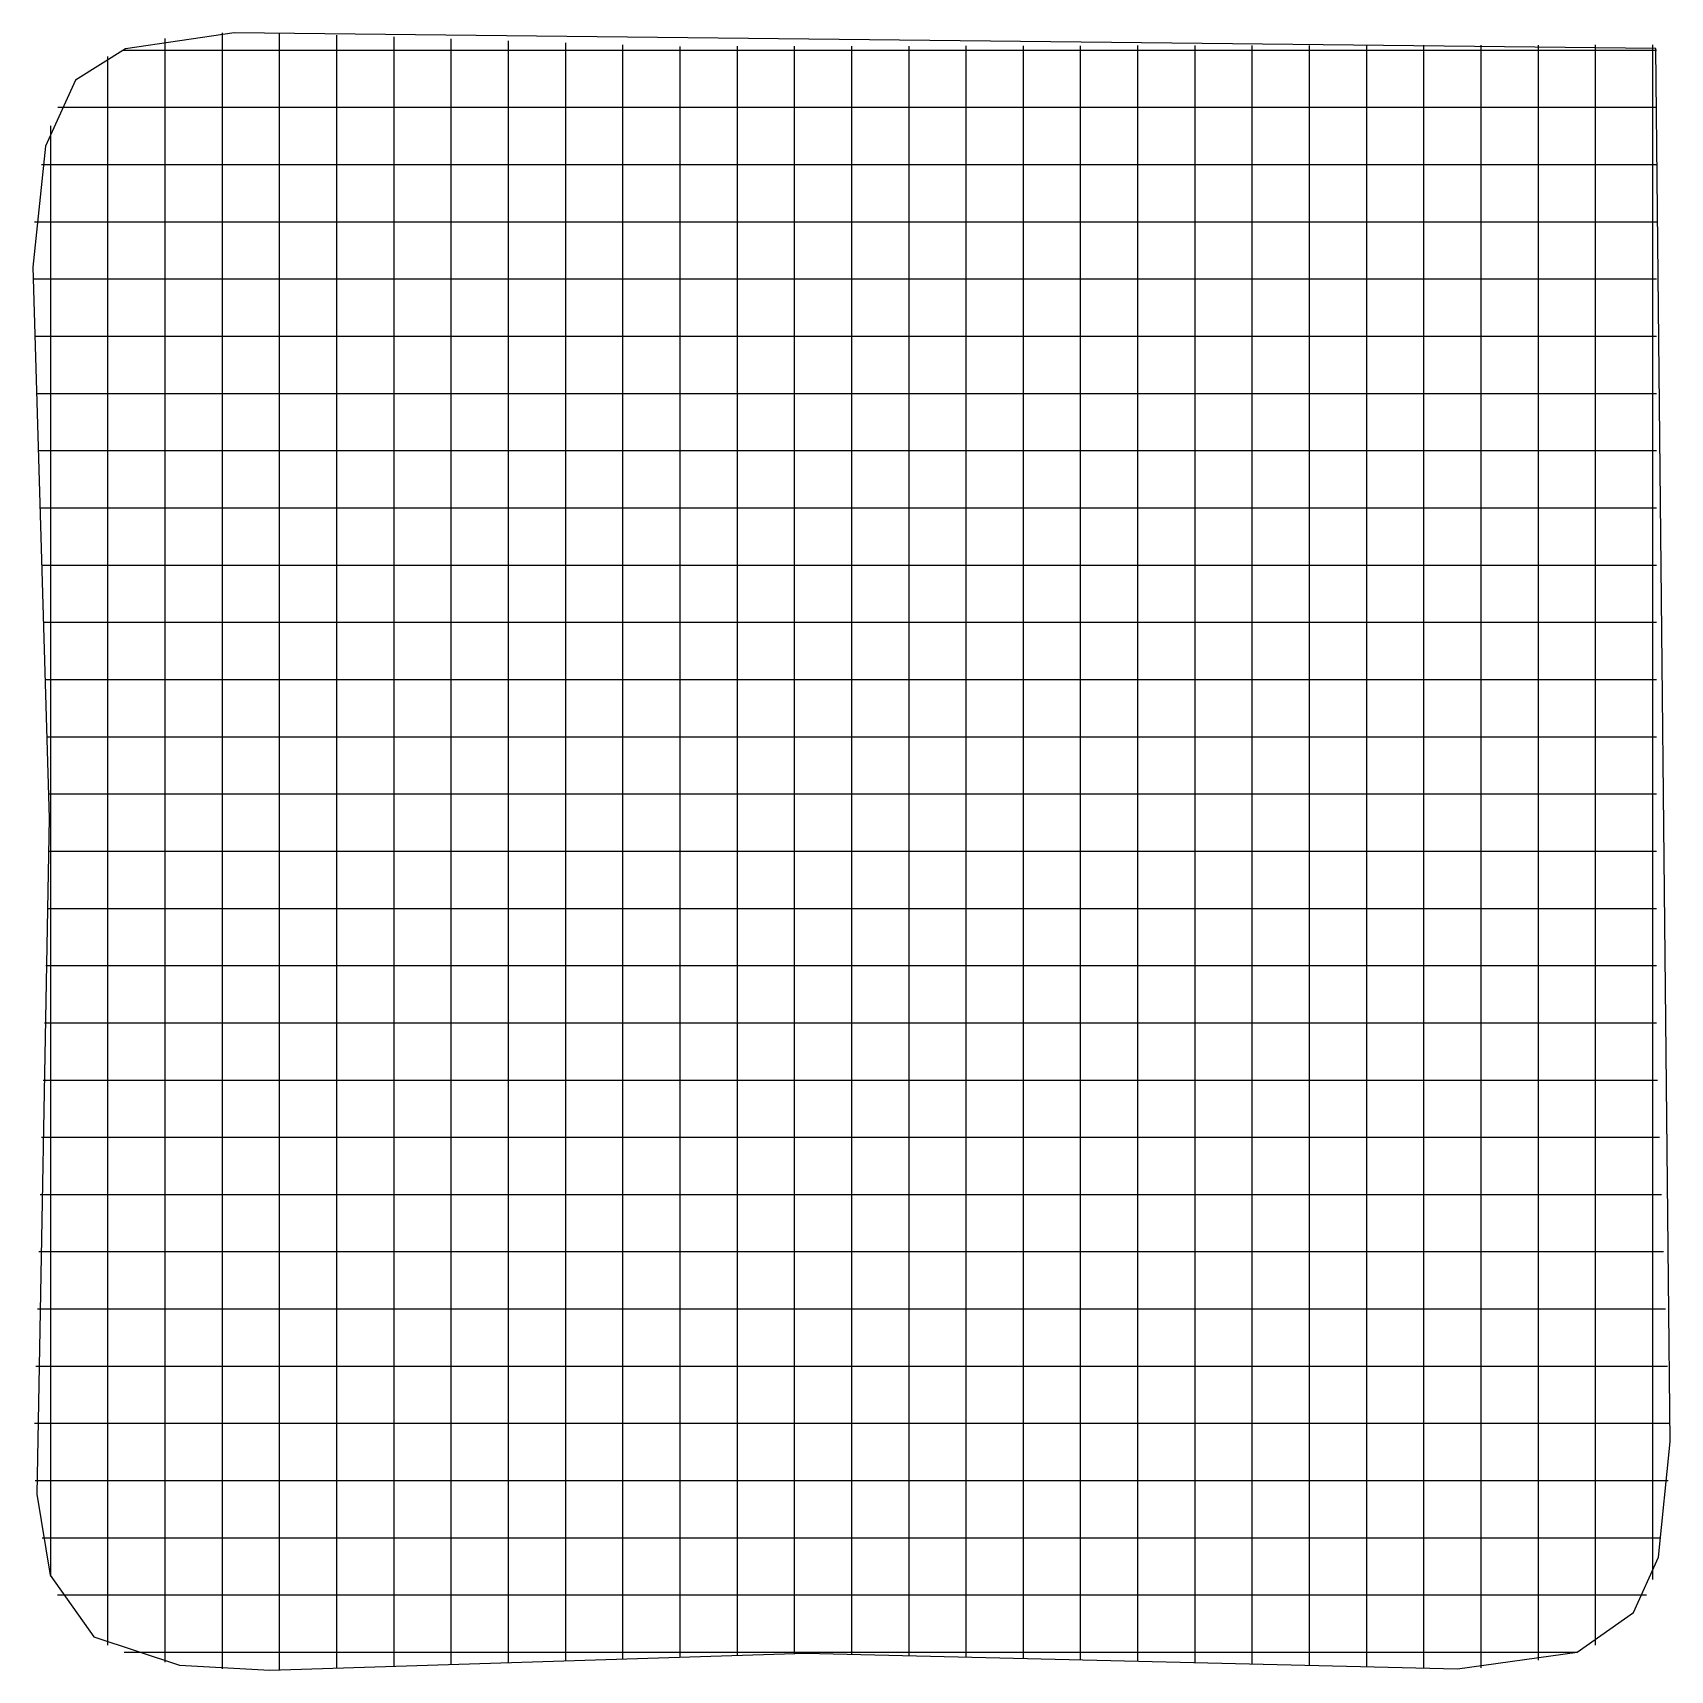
# Model space of a CAD drawing. Extents: x 0.4 to 14.7, y 0.4 to 14.7.
import ezdxf

# ---------------------------------------------------------------- set-up
doc = ezdxf.new("R2010")
doc.units = 0

msp = doc.modelspace()

# ---------------------------------------------------------------- linework, layer by layer
for p, q in [((2.19621, 14.743219), (1.246502, 14.603543)), ((2.19621, 14.743219), (1.246502, 14.603543)), ((2.092849, 14.743), (2.092849, 14.743858)), ((2.092849, 14.485581), (2.092849, 14.743)), ((14.61941, 14.607666), (2.19621, 14.743219)), ((14.61941, 14.607666), (2.19621, 14.743219)), ((2.592849, 14.484581), (2.592849, 14.742)), ((1.246502, 14.603543), (0.810227, 14.329505)), ((1.246502, 14.603543), (0.810227, 14.329505)), ((1.592849, 14.437581), (1.592849, 14.695)), ((3.092849, 14.466581), (3.092849, 14.724)), ((3.592849, 14.449581), (3.592849, 14.707)), ((4.092849, 14.689142), (4.092849, 14.69)), ((4.092849, 14.431723), (4.092849, 14.689142)), ((4.592849, 14.414581), (4.592849, 14.672)), ((5.092849, 14.397581), (5.092849, 14.655)), ((5.592849, 14.379581), (5.592849, 14.637)), ((6.092849, 14.367581), (6.092849, 14.625)), ((6.592849, 14.368581), (6.592849, 14.626)), ((7.092849, 14.369581), (7.092849, 14.627)), ((7.592849, 14.370581), (7.592849, 14.628)), ((8.092849, 14.370581), (8.092849, 14.628)), ((8.592849, 14.371581), (8.592849, 14.629)), ((9.092849, 14.372581), (9.092849, 14.63)), ((9.592849, 14.372581), (9.592849, 14.63)), ((10.092849, 14.373581), (10.092849, 14.631)), ((10.592849, 14.374581), (10.592849, 14.632)), ((11.092849, 14.375581), (11.092849, 14.633)), ((11.592849, 14.375581), (11.592849, 14.633)), ((12.092849, 14.376581), (12.092849, 14.634)), ((12.592849, 14.377581), (12.592849, 14.635)), ((13.092849, 14.635142), (13.092849, 14.636)), ((13.092849, 14.378581), (13.092849, 14.635142)), ((13.592849, 14.378581), (13.592849, 14.636)), ((14.092849, 14.379581), (14.092849, 14.637)), ((14.592849, 14.380581), (14.592849, 14.638)), ((14.744994, 2.431515), (14.61941, 14.607666)), ((14.744994, 2.431515), (14.61941, 14.607666)), ((1.092849, 14.536142), (1.092849, 14.537)), ((1.092849, 14.278723), (1.092849, 14.536142)), ((1.221, 14.592238), (1.478419, 14.592238)), ((1.221, 14.592238), (1.478419, 14.592238)), ((1.478419, 14.592238), (1.550097, 14.592238)), ((1.550097, 14.592238), (1.592677, 14.592238)), ((1.592677, 14.592238), (2.879774, 14.592238)), ((2.092849, 14.287297), (2.092849, 14.485581)), ((2.592849, 14.285161), (2.592849, 14.484581)), ((2.879774, 14.592238), (3.092677, 14.592238)), ((3.092677, 14.592238), (3.350097, 14.592238)), ((3.092849, 14.271987), (3.092849, 14.466581)), ((3.350097, 14.592238), (3.392677, 14.592238)), ((3.392677, 14.592238), (4.679774, 14.592238)), ((4.679774, 14.592238), (4.892677, 14.592238)), ((4.892677, 14.592238), (5.150097, 14.592238)), ((5.150097, 14.592238), (5.192677, 14.592238)), ((5.192677, 14.592238), (5.920316, 14.592238)), ((5.920316, 14.592238), (6.177735, 14.592238)), ((6.177735, 14.592238), (6.390639, 14.592238)), ((6.390639, 14.592238), (7.677735, 14.592238)), ((7.677735, 14.592238), (7.720316, 14.592238)), ((7.720316, 14.592238), (7.977735, 14.592238)), ((7.977735, 14.592238), (8.190639, 14.592238)), ((8.190639, 14.592238), (9.477735, 14.592238)), ((9.477735, 14.592238), (9.520316, 14.592238)), ((9.520316, 14.592238), (9.777735, 14.592238)), ((9.777735, 14.592238), (9.990639, 14.592238)), ((9.990639, 14.592238), (11.277735, 14.592238)), ((11.277735, 14.592238), (11.320316, 14.592238)), ((11.320316, 14.592238), (11.577735, 14.592238)), ((11.577735, 14.592238), (11.790639, 14.592238)), ((11.790639, 14.592238), (13.077735, 14.592238)), ((13.077735, 14.592238), (13.120316, 14.592238)), ((13.120316, 14.592238), (13.377735, 14.592238)), ((13.377735, 14.592238), (13.590639, 14.592238)), ((13.590639, 14.592238), (14.583419, 14.592238)), ((14.583419, 14.592238), (14.626, 14.592238)), ((0.810227, 14.329505), (0.547385, 13.753148)), ((0.810227, 14.329505), (0.547385, 13.753148)), ((1.592849, 14.254342), (1.592849, 14.437581)), ((3.592849, 14.259671), (3.592849, 14.449581)), ((4.092849, 14.246355), (4.092849, 14.431723)), ((4.592849, 14.234039), (4.592849, 14.414581)), ((5.092849, 14.221723), (5.092849, 14.397581)), ((5.592849, 14.208548), (5.592849, 14.379581)), ((6.092849, 14.200523), (6.092849, 14.367581)), ((6.592849, 14.20351), (6.592849, 14.368581)), ((7.092849, 14.206639), (7.092849, 14.369581)), ((7.592849, 14.206929), (7.592849, 14.370581)), ((8.092849, 14.205226), (8.092849, 14.370581)), ((8.592849, 14.204381), (8.592849, 14.371581)), ((9.092849, 14.203535), (9.092849, 14.372581)), ((9.592849, 14.201832), (9.592849, 14.372581)), ((10.092849, 14.200987), (10.092849, 14.373581)), ((10.592849, 14.200142), (10.592849, 14.374581)), ((11.092849, 14.199297), (11.092849, 14.375581)), ((11.592849, 14.197594), (11.592849, 14.375581)), ((12.092849, 14.196748), (12.092849, 14.376581)), ((12.592849, 14.195903), (12.592849, 14.377581)), ((13.092849, 14.196761), (13.092849, 14.378581)), ((13.592849, 14.206413), (13.592849, 14.378581)), ((14.092849, 14.225865), (14.092849, 14.379581)), ((14.592849, 14.30791), (14.592849, 14.380581)), ((1.092849, 14.1392), (1.092849, 14.278723)), ((1.592849, 12.967245), (1.592849, 14.254342)), ((2.092849, 13.0002), (2.092849, 14.287297)), ((2.592849, 12.997206), (2.592849, 14.285161)), ((3.092849, 12.98489), (3.092849, 14.271987)), ((3.592849, 12.972574), (3.592849, 14.259671)), ((4.092849, 12.959258), (4.092849, 14.246355)), ((4.592849, 12.946942), (4.592849, 14.234039)), ((5.092849, 12.934626), (5.092849, 14.221723)), ((5.592849, 12.921452), (5.592849, 14.208548)), ((6.092849, 12.913426), (6.092849, 14.200523)), ((6.592849, 12.916413), (6.592849, 14.20351)), ((7.092849, 12.919542), (7.092849, 14.206639)), ((7.592849, 12.918974), (7.592849, 14.206929)), ((8.092849, 12.918129), (8.092849, 14.205226)), ((8.592849, 12.917284), (8.592849, 14.204381)), ((9.092849, 12.916439), (9.092849, 14.203535)), ((9.592849, 12.914735), (9.592849, 14.201832)), ((10.092849, 12.91389), (10.092849, 14.200987)), ((10.592849, 12.913045), (10.592849, 14.200142)), ((11.092849, 12.911342), (11.092849, 14.199297)), ((11.592849, 12.910497), (11.592849, 14.197594)), ((12.092849, 12.909652), (12.092849, 14.196748)), ((12.592849, 12.908806), (12.592849, 14.195903)), ((13.092849, 12.908806), (13.092849, 14.196761)), ((13.592849, 12.919316), (13.592849, 14.206413)), ((14.092849, 12.938768), (14.092849, 14.225865)), ((14.592849, 14.265471), (14.592849, 14.30791)), ((14.592849, 12.978374), (14.592849, 14.265471)), ((0.654, 14.092238), (0.911419, 14.092238)), ((0.654, 14.092238), (0.911419, 14.092238)), ((0.911419, 14.092238), (1.063574, 14.092238)), ((1.063574, 14.092238), (2.350671, 14.092238)), ((1.092849, 12.852103), (1.092849, 14.1392)), ((2.350671, 14.092238), (2.393252, 14.092238)), ((2.393252, 14.092238), (2.650671, 14.092238)), ((2.650671, 14.092238), (2.863574, 14.092238)), ((2.863574, 14.092238), (4.150671, 14.092238)), ((4.150671, 14.092238), (4.193252, 14.092238)), ((4.193252, 14.092238), (4.450671, 14.092238)), ((4.450671, 14.092238), (4.663574, 14.092238)), ((4.663574, 14.092238), (5.950671, 14.092238)), ((5.950671, 14.092238), (5.993252, 14.092238)), ((5.993252, 14.092238), (6.250671, 14.092238)), ((6.250671, 14.092238), (6.463574, 14.092238)), ((6.463574, 14.092238), (7.750671, 14.092238)), ((7.750671, 14.092238), (7.793252, 14.092238)), ((7.793252, 14.092238), (8.050671, 14.092238)), ((8.050671, 14.092238), (8.263574, 14.092238)), ((8.263574, 14.092238), (9.550671, 14.092238)), ((9.550671, 14.092238), (9.593252, 14.092238)), ((9.593252, 14.092238), (9.850671, 14.092238)), ((9.850671, 14.092238), (10.063574, 14.092238)), ((10.063574, 14.092238), (11.350671, 14.092238)), ((11.350671, 14.092238), (11.393252, 14.092238)), ((11.393252, 14.092238), (11.650671, 14.092238)), ((11.650671, 14.092238), (11.863574, 14.092238)), ((11.863574, 14.092238), (13.150671, 14.092238)), ((13.150671, 14.092238), (13.193252, 14.092238)), ((13.193252, 14.092238), (13.450671, 14.092238)), ((13.450671, 14.092238), (13.663574, 14.092238)), ((13.663574, 14.092238), (14.583419, 14.092238)), ((14.583419, 14.092238), (14.626, 14.092238)), ((0.592849, 13.918358), (0.592849, 13.929)), ((0.592849, 13.660925), (0.592849, 13.918358)), ((0.547385, 13.753148), (0.435674, 12.696239)), ((0.547385, 13.753148), (0.435674, 12.696239)), ((0.592849, 13.448032), (0.592849, 13.660925)), ((0.511, 13.592238), (0.768419, 13.592238)), ((0.511, 13.592238), (0.768419, 13.592238)), ((0.768419, 13.592238), (0.940871, 13.592238)), ((0.940871, 13.592238), (2.227968, 13.592238)), ((2.227968, 13.592238), (2.270548, 13.592238)), ((2.270548, 13.592238), (2.527968, 13.592238)), ((2.527968, 13.592238), (2.740871, 13.592238)), ((2.740871, 13.592238), (4.027968, 13.592238)), ((4.027968, 13.592238), (4.070548, 13.592238)), ((4.070548, 13.592238), (4.327968, 13.592238)), ((4.327968, 13.592238), (4.540871, 13.592238)), ((4.540871, 13.592238), (5.827968, 13.592238)), ((5.827968, 13.592238), (5.870548, 13.592238)), ((5.870548, 13.592238), (6.127968, 13.592238)), ((6.127968, 13.592238), (6.340871, 13.592238)), ((6.340871, 13.592238), (7.627968, 13.592238)), ((7.627968, 13.592238), (7.670548, 13.592238)), ((7.670548, 13.592238), (7.927968, 13.592238)), ((7.927968, 13.592238), (8.140871, 13.592238)), ((8.140871, 13.592238), (9.427968, 13.592238)), ((9.427968, 13.592238), (9.470548, 13.592238)), ((9.470548, 13.592238), (9.727968, 13.592238)), ((9.727968, 13.592238), (9.940871, 13.592238)), ((9.940871, 13.592238), (11.227968, 13.592238)), ((11.227968, 13.592238), (11.270548, 13.592238)), ((11.270548, 13.592238), (11.527968, 13.592238)), ((11.527968, 13.592238), (11.740871, 13.592238)), ((11.740871, 13.592238), (13.027968, 13.592238)), ((13.027968, 13.592238), (13.070548, 13.592238)), ((13.070548, 13.592238), (13.327968, 13.592238)), ((13.327968, 13.592238), (13.540871, 13.592238)), ((13.540871, 13.592238), (14.583419, 13.592238)), ((14.583419, 13.592238), (14.626, 13.592238)), ((0.592849, 12.160935), (0.592849, 13.448032)), ((0.451, 13.092238), (0.708419, 13.092238)), ((0.451, 13.092238), (0.708419, 13.092238)), ((0.708419, 13.092238), (0.889387, 13.092238)), ((0.889387, 13.092238), (2.176484, 13.092238)), ((2.176484, 13.092238), (2.219065, 13.092238)), ((2.219065, 13.092238), (2.476484, 13.092238)), ((2.476484, 13.092238), (2.689387, 13.092238)), ((2.689387, 13.092238), (3.976484, 13.092238)), ((3.976484, 13.092238), (4.019065, 13.092238)), ((4.019065, 13.092238), (4.276484, 13.092238)), ((4.276484, 13.092238), (4.489387, 13.092238)), ((4.489387, 13.092238), (5.776484, 13.092238)), ((5.776484, 13.092238), (5.819065, 13.092238)), ((5.819065, 13.092238), (6.076484, 13.092238)), ((6.076484, 13.092238), (6.289387, 13.092238)), ((6.289387, 13.092238), (7.576484, 13.092238)), ((7.576484, 13.092238), (7.619065, 13.092238)), ((7.619065, 13.092238), (7.876484, 13.092238)), ((7.876484, 13.092238), (8.089387, 13.092238)), ((8.089387, 13.092238), (9.376484, 13.092238)), ((9.376484, 13.092238), (9.419065, 13.092238)), ((9.419065, 13.092238), (9.676484, 13.092238)), ((9.676484, 13.092238), (9.889387, 13.092238)), ((9.889387, 13.092238), (11.176484, 13.092238)), ((11.176484, 13.092238), (11.219065, 13.092238)), ((11.219065, 13.092238), (11.476484, 13.092238)), ((11.476484, 13.092238), (11.689387, 13.092238)), ((11.689387, 13.092238), (12.976484, 13.092238)), ((12.976484, 13.092238), (13.019065, 13.092238)), ((13.019065, 13.092238), (13.276484, 13.092238)), ((13.276484, 13.092238), (13.489387, 13.092238)), ((13.489387, 13.092238), (14.583419, 13.092238)), ((14.583419, 13.092238), (14.626, 13.092238)), ((1.592849, 12.924665), (1.592849, 12.967245)), ((1.592849, 12.667245), (1.592849, 12.924665)), ((2.092849, 12.957761), (2.092849, 13.0002)), ((2.092849, 12.700342), (2.092849, 12.957761)), ((2.592849, 12.954626), (2.592849, 12.997206)), ((2.592849, 12.698065), (2.592849, 12.954626)), ((3.092849, 12.94231), (3.092849, 12.98489)), ((3.092849, 12.68489), (3.092849, 12.94231)), ((3.592849, 12.929994), (3.592849, 12.972574)), ((3.592849, 12.672574), (3.592849, 12.929994)), ((4.092849, 12.916819), (4.092849, 12.959258)), ((4.092849, 12.6594), (4.092849, 12.916819)), ((4.592849, 12.904361), (4.592849, 12.946942)), ((4.592849, 12.646942), (4.592849, 12.904361)), ((5.092849, 12.892045), (5.092849, 12.934626)), ((5.092849, 12.634626), (5.092849, 12.892045)), ((5.592849, 12.878871), (5.592849, 12.921452)), ((5.592849, 12.621452), (5.592849, 12.878871)), ((6.092849, 12.870845), (6.092849, 12.913426)), ((6.592849, 12.873974), (6.592849, 12.916413)), ((7.092849, 12.876961), (7.092849, 12.919542)), ((7.592849, 12.876394), (7.592849, 12.918974)), ((8.092849, 12.875548), (8.092849, 12.918129)), ((8.592849, 12.874703), (8.592849, 12.917284)), ((9.092849, 12.873858), (9.092849, 12.916439)), ((9.592849, 12.872155), (9.592849, 12.914735)), ((10.092849, 12.87131), (10.092849, 12.91389)), ((10.592849, 12.870465), (10.592849, 12.913045)), ((11.092849, 12.868761), (11.092849, 12.911342)), ((11.592849, 12.867916), (11.592849, 12.910497)), ((12.092849, 12.867071), (12.092849, 12.909652)), ((12.592849, 12.866226), (12.592849, 12.908806)), ((13.092849, 12.866226), (13.092849, 12.908806)), ((13.592849, 12.876735), (13.592849, 12.919316)), ((14.092849, 12.896187), (14.092849, 12.938768)), ((14.092849, 12.638768), (14.092849, 12.896187)), ((14.592849, 12.765329), (14.592849, 12.978374)), ((1.092849, 12.809523), (1.092849, 12.852103)), ((1.092849, 12.552103), (1.092849, 12.809523)), ((6.092849, 12.613426), (6.092849, 12.870845)), ((6.592849, 12.616555), (6.592849, 12.873974)), ((7.092849, 12.619542), (7.092849, 12.876961)), ((7.592849, 12.619832), (7.592849, 12.876394)), ((8.092849, 12.618129), (8.092849, 12.875548)), ((8.592849, 12.617284), (8.592849, 12.874703)), ((9.092849, 12.616439), (9.092849, 12.873858)), ((9.592849, 12.614735), (9.592849, 12.872155)), ((10.092849, 12.61389), (10.092849, 12.87131)), ((10.592849, 12.613045), (10.592849, 12.870465)), ((11.092849, 12.6122), (11.092849, 12.868761)), ((11.592849, 12.610497), (11.592849, 12.867916)), ((12.092849, 12.609652), (12.092849, 12.867071)), ((12.592849, 12.608806), (12.592849, 12.866226)), ((13.092849, 12.609665), (13.092849, 12.866226)), ((13.592849, 12.619316), (13.592849, 12.876735)), ((14.592849, 12.50791), (14.592849, 12.765329)), ((0.435674, 12.696239), (0.578449, 7.880182)), ((0.435674, 12.696239), (0.578449, 7.880182)), ((1.592849, 12.454342), (1.592849, 12.667245)), ((2.092849, 12.487297), (2.092849, 12.700342)), ((2.592849, 12.485161), (2.592849, 12.698065)), ((3.092849, 12.471987), (3.092849, 12.68489)), ((3.592849, 12.459671), (3.592849, 12.672574)), ((4.092849, 12.446355), (4.092849, 12.6594)), ((4.592849, 12.434039), (4.592849, 12.646942)), ((5.092849, 12.421723), (5.092849, 12.634626)), ((5.592849, 12.408548), (5.592849, 12.621452)), ((6.092849, 12.400523), (6.092849, 12.613426)), ((6.592849, 12.40351), (6.592849, 12.616555)), ((7.092849, 12.406639), (7.092849, 12.619542)), ((7.592849, 12.406929), (7.592849, 12.619832)), ((8.092849, 12.405226), (8.092849, 12.618129)), ((8.592849, 12.404381), (8.592849, 12.617284)), ((9.092849, 12.403535), (9.092849, 12.616439)), ((9.592849, 12.401832), (9.592849, 12.614735)), ((10.092849, 12.400987), (10.092849, 12.61389)), ((10.592849, 12.400142), (10.592849, 12.613045)), ((11.092849, 12.399297), (11.092849, 12.6122)), ((11.592849, 12.397594), (11.592849, 12.610497)), ((12.092849, 12.396748), (12.092849, 12.609652)), ((12.592849, 12.395903), (12.592849, 12.608806)), ((13.092849, 12.396761), (13.092849, 12.609665)), ((13.592849, 12.406413), (13.592849, 12.619316)), ((14.092849, 12.425865), (14.092849, 12.638768)), ((0.438, 12.592238), (0.695419, 12.592238)), ((0.438, 12.592238), (0.695419, 12.592238)), ((0.695419, 12.592238), (0.878232, 12.592238)), ((0.878232, 12.592238), (2.165329, 12.592238)), ((1.092849, 12.3392), (1.092849, 12.552103)), ((1.592849, 11.167245), (1.592849, 12.454342)), ((2.092849, 11.2002), (2.092849, 12.487297)), ((2.165329, 12.592238), (2.20791, 12.592238)), ((2.20791, 12.592238), (2.465329, 12.592238)), ((2.465329, 12.592238), (2.678232, 12.592238)), ((2.592849, 11.197206), (2.592849, 12.485161)), ((2.678232, 12.592238), (3.965329, 12.592238)), ((3.092849, 11.18489), (3.092849, 12.471987)), ((3.592849, 11.172574), (3.592849, 12.459671)), ((3.965329, 12.592238), (4.00791, 12.592238)), ((4.00791, 12.592238), (4.265329, 12.592238)), ((4.265329, 12.592238), (4.478232, 12.592238)), ((4.478232, 12.592238), (5.765329, 12.592238)), ((5.765329, 12.592238), (5.80791, 12.592238)), ((5.80791, 12.592238), (6.065329, 12.592238)), ((6.065329, 12.592238), (6.278232, 12.592238)), ((6.278232, 12.592238), (7.565329, 12.592238)), ((7.565329, 12.592238), (7.60791, 12.592238)), ((7.60791, 12.592238), (7.865329, 12.592238)), ((7.865329, 12.592238), (8.078232, 12.592238)), ((8.078232, 12.592238), (9.365329, 12.592238)), ((9.365329, 12.592238), (9.40791, 12.592238)), ((9.40791, 12.592238), (9.665329, 12.592238)), ((9.665329, 12.592238), (9.878232, 12.592238)), ((9.878232, 12.592238), (11.165329, 12.592238)), ((11.165329, 12.592238), (11.20791, 12.592238)), ((11.20791, 12.592238), (11.465329, 12.592238)), ((11.465329, 12.592238), (11.678232, 12.592238)), ((11.678232, 12.592238), (12.965329, 12.592238)), ((12.965329, 12.592238), (13.00791, 12.592238)), ((13.00791, 12.592238), (13.265329, 12.592238)), ((13.265329, 12.592238), (13.478232, 12.592238)), ((13.478232, 12.592238), (14.583419, 12.592238)), ((14.583419, 12.592238), (14.626, 12.592238)), ((14.592849, 12.465471), (14.592849, 12.50791)), ((14.592849, 11.178374), (14.592849, 12.465471)), ((1.092849, 11.052103), (1.092849, 12.3392)), ((4.092849, 11.159258), (4.092849, 12.446355)), ((4.592849, 11.146942), (4.592849, 12.434039)), ((5.092849, 11.134626), (5.092849, 12.421723)), ((5.592849, 11.121452), (5.592849, 12.408548)), ((6.092849, 11.113426), (6.092849, 12.400523)), ((6.592849, 11.116413), (6.592849, 12.40351)), ((7.092849, 11.119542), (7.092849, 12.406639)), ((7.592849, 11.118974), (7.592849, 12.406929)), ((8.092849, 11.118129), (8.092849, 12.405226)), ((8.592849, 11.117284), (8.592849, 12.404381)), ((9.092849, 11.116439), (9.092849, 12.403535)), ((9.592849, 11.114735), (9.592849, 12.401832)), ((10.092849, 11.11389), (10.092849, 12.400987)), ((10.592849, 11.113045), (10.592849, 12.400142)), ((11.092849, 11.111342), (11.092849, 12.399297)), ((11.592849, 11.110497), (11.592849, 12.397594)), ((12.092849, 11.109652), (12.092849, 12.396748)), ((12.592849, 11.108806), (12.592849, 12.395903)), ((13.092849, 11.108806), (13.092849, 12.396761)), ((13.592849, 11.119316), (13.592849, 12.406413)), ((14.092849, 11.138768), (14.092849, 12.425865)), ((0.453, 12.092238), (0.710419, 12.092238)), ((0.453, 12.092238), (0.710419, 12.092238)), ((0.592849, 12.118355), (0.592849, 12.160935)), ((0.592849, 11.860935), (0.592849, 12.118355)), ((0.710419, 12.092238), (0.891103, 12.092238)), ((0.891103, 12.092238), (2.1782, 12.092238)), ((2.1782, 12.092238), (2.220781, 12.092238)), ((2.220781, 12.092238), (2.4782, 12.092238)), ((2.4782, 12.092238), (2.691103, 12.092238)), ((2.691103, 12.092238), (3.9782, 12.092238)), ((3.9782, 12.092238), (4.020781, 12.092238)), ((4.020781, 12.092238), (4.2782, 12.092238)), ((4.2782, 12.092238), (4.491103, 12.092238)), ((4.491103, 12.092238), (5.7782, 12.092238)), ((5.7782, 12.092238), (5.820781, 12.092238)), ((5.820781, 12.092238), (6.0782, 12.092238)), ((6.0782, 12.092238), (6.291103, 12.092238)), ((6.291103, 12.092238), (7.5782, 12.092238)), ((7.5782, 12.092238), (7.620781, 12.092238)), ((7.620781, 12.092238), (7.8782, 12.092238)), ((7.8782, 12.092238), (8.091103, 12.092238)), ((8.091103, 12.092238), (9.3782, 12.092238)), ((9.3782, 12.092238), (9.420781, 12.092238)), ((9.420781, 12.092238), (9.6782, 12.092238)), ((9.6782, 12.092238), (9.891103, 12.092238)), ((9.891103, 12.092238), (11.1782, 12.092238)), ((11.1782, 12.092238), (11.220781, 12.092238)), ((11.220781, 12.092238), (11.4782, 12.092238)), ((11.4782, 12.092238), (11.691103, 12.092238)), ((11.691103, 12.092238), (12.9782, 12.092238)), ((12.9782, 12.092238), (13.020781, 12.092238)), ((13.020781, 12.092238), (13.2782, 12.092238)), ((13.2782, 12.092238), (13.491103, 12.092238)), ((13.491103, 12.092238), (14.583419, 12.092238)), ((14.583419, 12.092238), (14.626, 12.092238)), ((0.592849, 11.648032), (0.592849, 11.860935)), ((0.468, 11.592238), (0.725419, 11.592238)), ((0.468, 11.592238), (0.725419, 11.592238)), ((0.592849, 10.360935), (0.592849, 11.648032)), ((0.725419, 11.592238), (0.903974, 11.592238)), ((0.903974, 11.592238), (2.191071, 11.592238)), ((2.191071, 11.592238), (2.233652, 11.592238)), ((2.233652, 11.592238), (2.491071, 11.592238)), ((2.491071, 11.592238), (2.703974, 11.592238)), ((2.703974, 11.592238), (3.991071, 11.592238)), ((3.991071, 11.592238), (4.033652, 11.592238)), ((4.033652, 11.592238), (4.291071, 11.592238)), ((4.291071, 11.592238), (4.503974, 11.592238)), ((4.503974, 11.592238), (5.791071, 11.592238)), ((5.791071, 11.592238), (5.833652, 11.592238)), ((5.833652, 11.592238), (6.091071, 11.592238)), ((6.091071, 11.592238), (6.303974, 11.592238)), ((6.303974, 11.592238), (7.591071, 11.592238)), ((7.591071, 11.592238), (7.633652, 11.592238)), ((7.633652, 11.592238), (7.891071, 11.592238)), ((7.891071, 11.592238), (8.103974, 11.592238)), ((8.103974, 11.592238), (9.391071, 11.592238)), ((9.391071, 11.592238), (9.433652, 11.592238)), ((9.433652, 11.592238), (9.691071, 11.592238)), ((9.691071, 11.592238), (9.903974, 11.592238)), ((9.903974, 11.592238), (11.191071, 11.592238)), ((11.191071, 11.592238), (11.233652, 11.592238)), ((11.233652, 11.592238), (11.491071, 11.592238)), ((11.491071, 11.592238), (11.703974, 11.592238)), ((11.703974, 11.592238), (12.991071, 11.592238)), ((12.991071, 11.592238), (13.033652, 11.592238)), ((13.033652, 11.592238), (13.291071, 11.592238)), ((13.291071, 11.592238), (13.503974, 11.592238)), ((13.503974, 11.592238), (14.583419, 11.592238)), ((14.583419, 11.592238), (14.626, 11.592238)), ((1.592849, 11.124665), (1.592849, 11.167245)), ((2.092849, 11.157761), (2.092849, 11.2002)), ((2.592849, 11.154626), (2.592849, 11.197206)), ((3.092849, 11.14231), (3.092849, 11.18489)), ((3.592849, 11.129994), (3.592849, 11.172574)), ((14.592849, 10.965329), (14.592849, 11.178374)), ((0.484, 11.092238), (0.741419, 11.092238)), ((0.484, 11.092238), (0.741419, 11.092238)), ((0.741419, 11.092238), (0.917703, 11.092238)), ((0.917703, 11.092238), (2.2048, 11.092238)), ((1.092849, 11.009523), (1.092849, 11.052103)), ((1.592849, 10.867245), (1.592849, 11.124665)), ((2.092849, 10.900342), (2.092849, 11.157761)), ((2.2048, 11.092238), (2.247381, 11.092238)), ((2.247381, 11.092238), (2.5048, 11.092238)), ((2.5048, 11.092238), (2.717703, 11.092238)), ((2.592849, 10.898065), (2.592849, 11.154626)), ((2.717703, 11.092238), (4.0048, 11.092238)), ((3.092849, 10.88489), (3.092849, 11.14231)), ((3.592849, 10.872574), (3.592849, 11.129994)), ((4.0048, 11.092238), (4.047381, 11.092238)), ((4.047381, 11.092238), (4.3048, 11.092238)), ((4.092849, 11.116819), (4.092849, 11.159258)), ((4.092849, 10.8594), (4.092849, 11.116819)), ((4.3048, 11.092238), (4.517703, 11.092238)), ((4.517703, 11.092238), (5.8048, 11.092238)), ((4.592849, 11.104361), (4.592849, 11.146942)), ((4.592849, 10.846942), (4.592849, 11.104361)), ((5.092849, 11.092045), (5.092849, 11.134626)), ((5.092849, 10.834626), (5.092849, 11.092045)), ((5.592849, 11.078871), (5.592849, 11.121452)), ((5.592849, 10.821452), (5.592849, 11.078871)), ((5.8048, 11.092238), (5.847381, 11.092238)), ((5.847381, 11.092238), (6.1048, 11.092238)), ((6.092849, 11.070845), (6.092849, 11.113426)), ((6.092849, 10.813426), (6.092849, 11.070845)), ((6.1048, 11.092238), (6.317703, 11.092238)), ((6.317703, 11.092238), (7.6048, 11.092238)), ((6.592849, 11.073974), (6.592849, 11.116413)), ((6.592849, 10.816555), (6.592849, 11.073974)), ((7.092849, 11.076961), (7.092849, 11.119542)), ((7.092849, 10.819542), (7.092849, 11.076961)), ((7.592849, 11.076394), (7.592849, 11.118974)), ((7.592849, 10.819832), (7.592849, 11.076394)), ((7.6048, 11.092238), (7.647381, 11.092238)), ((7.647381, 11.092238), (7.9048, 11.092238)), ((7.9048, 11.092238), (8.117703, 11.092238)), ((8.092849, 11.075548), (8.092849, 11.118129)), ((8.092849, 10.818129), (8.092849, 11.075548)), ((8.117703, 11.092238), (9.4048, 11.092238)), ((8.592849, 11.074703), (8.592849, 11.117284)), ((8.592849, 10.817284), (8.592849, 11.074703)), ((9.092849, 11.073858), (9.092849, 11.116439)), ((9.092849, 10.816439), (9.092849, 11.073858)), ((9.4048, 11.092238), (9.447381, 11.092238)), ((9.447381, 11.092238), (9.7048, 11.092238)), ((9.592849, 11.072155), (9.592849, 11.114735)), ((9.592849, 10.814735), (9.592849, 11.072155)), ((9.7048, 11.092238), (9.917703, 11.092238)), ((9.917703, 11.092238), (11.2048, 11.092238)), ((10.092849, 11.07131), (10.092849, 11.11389)), ((10.092849, 10.81389), (10.092849, 11.07131)), ((10.592849, 11.070465), (10.592849, 11.113045)), ((10.592849, 10.813045), (10.592849, 11.070465)), ((11.092849, 11.068761), (11.092849, 11.111342)), ((11.092849, 10.8122), (11.092849, 11.068761)), ((11.2048, 11.092238), (11.247381, 11.092238)), ((11.247381, 11.092238), (11.5048, 11.092238)), ((11.5048, 11.092238), (11.717703, 11.092238)), ((11.592849, 11.067916), (11.592849, 11.110497)), ((11.592849, 10.810497), (11.592849, 11.067916)), ((11.717703, 11.092238), (13.0048, 11.092238)), ((12.092849, 11.067071), (12.092849, 11.109652)), ((12.092849, 10.809652), (12.092849, 11.067071)), ((12.592849, 11.066226), (12.592849, 11.108806)), ((12.592849, 10.808806), (12.592849, 11.066226)), ((13.0048, 11.092238), (13.047381, 11.092238)), ((13.047381, 11.092238), (13.3048, 11.092238)), ((13.092849, 11.066226), (13.092849, 11.108806)), ((13.092849, 10.809665), (13.092849, 11.066226)), ((13.3048, 11.092238), (13.517703, 11.092238)), ((13.517703, 11.092238), (14.583419, 11.092238)), ((13.592849, 11.076735), (13.592849, 11.119316)), ((13.592849, 10.819316), (13.592849, 11.076735)), ((14.092849, 11.096187), (14.092849, 11.138768)), ((14.092849, 10.838768), (14.092849, 11.096187)), ((14.583419, 11.092238), (14.626, 11.092238)), ((1.092849, 10.752103), (1.092849, 11.009523)), ((2.092849, 10.687297), (2.092849, 10.900342)), ((2.592849, 10.685161), (2.592849, 10.898065)), ((3.092849, 10.671987), (3.092849, 10.88489)), ((14.592849, 10.70791), (14.592849, 10.965329)), ((1.092849, 10.5392), (1.092849, 10.752103)), ((1.592849, 10.654342), (1.592849, 10.867245)), ((3.592849, 10.659671), (3.592849, 10.872574)), ((4.092849, 10.646355), (4.092849, 10.8594)), ((4.592849, 10.634039), (4.592849, 10.846942)), ((5.092849, 10.621723), (5.092849, 10.834626)), ((5.592849, 10.608548), (5.592849, 10.821452)), ((6.092849, 10.600523), (6.092849, 10.813426)), ((6.592849, 10.60351), (6.592849, 10.816555)), ((7.092849, 10.606639), (7.092849, 10.819542)), ((7.592849, 10.606929), (7.592849, 10.819832)), ((8.092849, 10.605226), (8.092849, 10.818129)), ((8.592849, 10.604381), (8.592849, 10.817284)), ((9.092849, 10.603535), (9.092849, 10.816439)), ((9.592849, 10.601832), (9.592849, 10.814735)), ((10.092849, 10.600987), (10.092849, 10.81389)), ((10.592849, 10.600142), (10.592849, 10.813045)), ((11.092849, 10.599297), (11.092849, 10.8122)), ((11.592849, 10.597594), (11.592849, 10.810497)), ((12.092849, 10.596748), (12.092849, 10.809652)), ((12.592849, 10.595903), (12.592849, 10.808806)), ((13.092849, 10.596761), (13.092849, 10.809665)), ((13.592849, 10.606413), (13.592849, 10.819316)), ((14.092849, 10.625865), (14.092849, 10.838768)), ((0.499, 10.592238), (0.756419, 10.592238)), ((0.499, 10.592238), (0.756419, 10.592238)), ((0.756419, 10.592238), (0.930574, 10.592238)), ((0.930574, 10.592238), (2.217671, 10.592238)), ((1.592849, 9.367245), (1.592849, 10.654342)), ((2.092849, 9.4002), (2.092849, 10.687297)), ((2.217671, 10.592238), (2.260252, 10.592238)), ((2.260252, 10.592238), (2.517671, 10.592238)), ((2.517671, 10.592238), (2.730574, 10.592238)), ((2.592849, 9.397206), (2.592849, 10.685161)), ((2.730574, 10.592238), (4.017671, 10.592238)), ((3.092849, 9.38489), (3.092849, 10.671987)), ((3.592849, 9.372574), (3.592849, 10.659671)), ((4.017671, 10.592238), (4.060252, 10.592238)), ((4.060252, 10.592238), (4.317671, 10.592238)), ((4.092849, 9.359258), (4.092849, 10.646355)), ((4.317671, 10.592238), (4.530574, 10.592238)), ((4.530574, 10.592238), (5.817671, 10.592238)), ((4.592849, 9.346942), (4.592849, 10.634039)), ((5.092849, 9.334626), (5.092849, 10.621723)), ((5.592849, 9.321452), (5.592849, 10.608548)), ((5.817671, 10.592238), (5.860252, 10.592238)), ((5.860252, 10.592238), (6.117671, 10.592238)), ((6.092849, 9.313426), (6.092849, 10.600523)), ((6.117671, 10.592238), (6.330574, 10.592238)), ((6.330574, 10.592238), (7.617671, 10.592238)), ((6.592849, 9.316413), (6.592849, 10.60351)), ((7.092849, 9.319542), (7.092849, 10.606639)), ((7.592849, 9.318974), (7.592849, 10.606929)), ((7.617671, 10.592238), (7.660252, 10.592238)), ((7.660252, 10.592238), (7.917671, 10.592238)), ((7.917671, 10.592238), (8.130574, 10.592238)), ((8.092849, 9.318129), (8.092849, 10.605226)), ((8.130574, 10.592238), (9.417671, 10.592238)), ((8.592849, 9.317284), (8.592849, 10.604381)), ((9.092849, 9.316439), (9.092849, 10.603535)), ((9.417671, 10.592238), (9.460252, 10.592238)), ((9.460252, 10.592238), (9.717671, 10.592238)), ((9.592849, 9.314735), (9.592849, 10.601832)), ((9.717671, 10.592238), (9.930574, 10.592238)), ((9.930574, 10.592238), (11.217671, 10.592238)), ((10.092849, 9.31389), (10.092849, 10.600987)), ((10.592849, 9.313045), (10.592849, 10.600142)), ((11.092849, 9.311342), (11.092849, 10.599297)), ((11.217671, 10.592238), (11.260252, 10.592238)), ((11.260252, 10.592238), (11.517671, 10.592238)), ((11.517671, 10.592238), (11.730574, 10.592238)), ((11.592849, 9.310497), (11.592849, 10.597594)), ((11.730574, 10.592238), (13.017671, 10.592238)), ((12.092849, 9.309652), (12.092849, 10.596748)), ((12.592849, 9.308806), (12.592849, 10.595903)), ((13.017671, 10.592238), (13.060252, 10.592238)), ((13.060252, 10.592238), (13.317671, 10.592238)), ((13.092849, 9.308806), (13.092849, 10.596761)), ((13.317671, 10.592238), (13.530574, 10.592238)), ((13.530574, 10.592238), (14.583419, 10.592238)), ((13.592849, 9.319316), (13.592849, 10.606413)), ((14.092849, 9.338768), (14.092849, 10.625865)), ((14.583419, 10.592238), (14.626, 10.592238)), ((14.592849, 10.665471), (14.592849, 10.70791)), ((14.592849, 9.378374), (14.592849, 10.665471)), ((1.092849, 9.252103), (1.092849, 10.5392)), ((0.592849, 10.318355), (0.592849, 10.360935)), ((0.592849, 10.060935), (0.592849, 10.318355)), ((0.514, 10.092238), (0.771419, 10.092238)), ((0.514, 10.092238), (0.771419, 10.092238)), ((0.592849, 9.848032), (0.592849, 10.060935)), ((0.771419, 10.092238), (0.943445, 10.092238)), ((0.943445, 10.092238), (2.230542, 10.092238)), ((2.230542, 10.092238), (2.273123, 10.092238)), ((2.273123, 10.092238), (2.530542, 10.092238)), ((2.530542, 10.092238), (2.743445, 10.092238)), ((2.743445, 10.092238), (4.030542, 10.092238)), ((4.030542, 10.092238), (4.073123, 10.092238)), ((4.073123, 10.092238), (4.330542, 10.092238)), ((4.330542, 10.092238), (4.543445, 10.092238)), ((4.543445, 10.092238), (5.830542, 10.092238)), ((5.830542, 10.092238), (5.873123, 10.092238)), ((5.873123, 10.092238), (6.130542, 10.092238)), ((6.130542, 10.092238), (6.343445, 10.092238)), ((6.343445, 10.092238), (7.630542, 10.092238)), ((7.630542, 10.092238), (7.673123, 10.092238)), ((7.673123, 10.092238), (7.930542, 10.092238)), ((7.930542, 10.092238), (8.143445, 10.092238)), ((8.143445, 10.092238), (9.430542, 10.092238)), ((9.430542, 10.092238), (9.473123, 10.092238)), ((9.473123, 10.092238), (9.730542, 10.092238)), ((9.730542, 10.092238), (9.943445, 10.092238)), ((9.943445, 10.092238), (11.230542, 10.092238)), ((11.230542, 10.092238), (11.273123, 10.092238)), ((11.273123, 10.092238), (11.530542, 10.092238)), ((11.530542, 10.092238), (11.743445, 10.092238)), ((11.743445, 10.092238), (13.030542, 10.092238)), ((13.030542, 10.092238), (13.073123, 10.092238)), ((13.073123, 10.092238), (13.330542, 10.092238)), ((13.330542, 10.092238), (13.543445, 10.092238)), ((13.543445, 10.092238), (14.583419, 10.092238)), ((14.583419, 10.092238), (14.626, 10.092238)), ((0.592849, 8.560935), (0.592849, 9.848032)), ((0.529, 9.592238), (0.786419, 9.592238)), ((0.529, 9.592238), (0.786419, 9.592238)), ((0.786419, 9.592238), (0.956316, 9.592238)), ((0.956316, 9.592238), (2.244271, 9.592238)), ((2.244271, 9.592238), (2.286852, 9.592238)), ((2.286852, 9.592238), (2.543413, 9.592238)), ((2.543413, 9.592238), (2.756316, 9.592238)), ((2.756316, 9.592238), (4.044271, 9.592238)), ((4.044271, 9.592238), (4.086852, 9.592238)), ((4.086852, 9.592238), (4.343413, 9.592238)), ((4.343413, 9.592238), (4.556316, 9.592238)), ((4.556316, 9.592238), (5.844271, 9.592238)), ((5.844271, 9.592238), (5.886852, 9.592238)), ((5.886852, 9.592238), (6.143413, 9.592238)), ((6.143413, 9.592238), (6.356316, 9.592238)), ((6.356316, 9.592238), (7.644271, 9.592238)), ((7.644271, 9.592238), (7.686852, 9.592238)), ((7.686852, 9.592238), (7.943413, 9.592238)), ((7.943413, 9.592238), (8.156316, 9.592238)), ((8.156316, 9.592238), (9.444271, 9.592238)), ((9.444271, 9.592238), (9.486852, 9.592238)), ((9.486852, 9.592238), (9.743413, 9.592238)), ((9.743413, 9.592238), (9.956316, 9.592238)), ((9.956316, 9.592238), (11.244271, 9.592238)), ((11.244271, 9.592238), (11.286852, 9.592238)), ((11.286852, 9.592238), (11.543413, 9.592238)), ((11.543413, 9.592238), (11.756316, 9.592238)), ((11.756316, 9.592238), (13.044271, 9.592238)), ((13.044271, 9.592238), (13.086852, 9.592238)), ((13.086852, 9.592238), (13.343413, 9.592238)), ((13.343413, 9.592238), (13.556316, 9.592238)), ((13.556316, 9.592238), (14.583419, 9.592238)), ((14.583419, 9.592238), (14.626, 9.592238)), ((1.592849, 9.324665), (1.592849, 9.367245)), ((1.592849, 9.067245), (1.592849, 9.324665)), ((2.092849, 9.357761), (2.092849, 9.4002)), ((2.092849, 9.100342), (2.092849, 9.357761)), ((2.592849, 9.354626), (2.592849, 9.397206)), ((2.592849, 9.098065), (2.592849, 9.354626)), ((3.092849, 9.34231), (3.092849, 9.38489)), ((3.092849, 9.08489), (3.092849, 9.34231)), ((3.592849, 9.329994), (3.592849, 9.372574)), ((3.592849, 9.072574), (3.592849, 9.329994)), ((4.092849, 9.316819), (4.092849, 9.359258)), ((4.092849, 9.0594), (4.092849, 9.316819)), ((4.592849, 9.304361), (4.592849, 9.346942)), ((4.592849, 9.046942), (4.592849, 9.304361)), ((5.092849, 9.292045), (5.092849, 9.334626)), ((5.592849, 9.278871), (5.592849, 9.321452)), ((6.092849, 9.270845), (6.092849, 9.313426)), ((6.592849, 9.273974), (6.592849, 9.316413)), ((7.092849, 9.276961), (7.092849, 9.319542)), ((7.592849, 9.276394), (7.592849, 9.318974)), ((8.092849, 9.275548), (8.092849, 9.318129)), ((8.592849, 9.274703), (8.592849, 9.317284)), ((9.092849, 9.273858), (9.092849, 9.316439)), ((9.592849, 9.272155), (9.592849, 9.314735)), ((10.092849, 9.27131), (10.092849, 9.31389)), ((10.592849, 9.270465), (10.592849, 9.313045)), ((11.092849, 9.268761), (11.092849, 9.311342)), ((11.592849, 9.267916), (11.592849, 9.310497)), ((12.092849, 9.267071), (12.092849, 9.309652)), ((12.592849, 9.266226), (12.592849, 9.308806)), ((13.092849, 9.266226), (13.092849, 9.308806)), ((13.592849, 9.276735), (13.592849, 9.319316)), ((14.092849, 9.296187), (14.092849, 9.338768)), ((14.592849, 9.165329), (14.592849, 9.378374)), ((1.092849, 9.209523), (1.092849, 9.252103)), ((1.092849, 8.952103), (1.092849, 9.209523)), ((5.092849, 9.034626), (5.092849, 9.292045)), ((5.592849, 9.021452), (5.592849, 9.278871)), ((6.092849, 9.013426), (6.092849, 9.270845)), ((6.592849, 9.016555), (6.592849, 9.273974)), ((7.092849, 9.019542), (7.092849, 9.276961)), ((7.592849, 9.019832), (7.592849, 9.276394)), ((8.092849, 9.018129), (8.092849, 9.275548)), ((8.592849, 9.017284), (8.592849, 9.274703)), ((9.092849, 9.016439), (9.092849, 9.273858)), ((9.592849, 9.014735), (9.592849, 9.272155)), ((10.092849, 9.01389), (10.092849, 9.27131)), ((10.592849, 9.013045), (10.592849, 9.270465)), ((11.092849, 9.0122), (11.092849, 9.268761)), ((11.592849, 9.010497), (11.592849, 9.267916)), ((12.092849, 9.009652), (12.092849, 9.267071)), ((12.592849, 9.008806), (12.592849, 9.266226)), ((13.092849, 9.009665), (13.092849, 9.266226)), ((13.592849, 9.019316), (13.592849, 9.276735)), ((14.092849, 9.038768), (14.092849, 9.296187)), ((14.592849, 8.90791), (14.592849, 9.165329)), ((0.545, 9.092238), (0.802419, 9.092238)), ((0.545, 9.092238), (0.802419, 9.092238)), ((0.802419, 9.092238), (0.970045, 9.092238)), ((0.970045, 9.092238), (2.257142, 9.092238)), ((1.592849, 8.854342), (1.592849, 9.067245)), ((2.092849, 8.887297), (2.092849, 9.100342)), ((2.257142, 9.092238), (2.299723, 9.092238)), ((2.299723, 9.092238), (2.557142, 9.092238)), ((2.557142, 9.092238), (2.770045, 9.092238)), ((2.592849, 8.885161), (2.592849, 9.098065)), ((2.770045, 9.092238), (4.057142, 9.092238)), ((3.092849, 8.871987), (3.092849, 9.08489)), ((3.592849, 8.859671), (3.592849, 9.072574)), ((4.057142, 9.092238), (4.099723, 9.092238)), ((4.092849, 8.846355), (4.092849, 9.0594)), ((4.099723, 9.092238), (4.357142, 9.092238)), ((4.357142, 9.092238), (4.570045, 9.092238)), ((4.570045, 9.092238), (5.857142, 9.092238)), ((4.592849, 8.834039), (4.592849, 9.046942)), ((5.092849, 8.821723), (5.092849, 9.034626)), ((5.592849, 8.808548), (5.592849, 9.021452)), ((5.857142, 9.092238), (5.899723, 9.092238)), ((5.899723, 9.092238), (6.157142, 9.092238)), ((6.157142, 9.092238), (6.370045, 9.092238)), ((6.370045, 9.092238), (7.657142, 9.092238)), ((6.592849, 8.80351), (6.592849, 9.016555)), ((7.092849, 8.806639), (7.092849, 9.019542)), ((7.592849, 8.806929), (7.592849, 9.019832)), ((7.657142, 9.092238), (7.699723, 9.092238)), ((7.699723, 9.092238), (7.957142, 9.092238)), ((7.957142, 9.092238), (8.170045, 9.092238)), ((8.092849, 8.805226), (8.092849, 9.018129)), ((8.170045, 9.092238), (9.457142, 9.092238)), ((8.592849, 8.804381), (8.592849, 9.017284)), ((9.092849, 8.803535), (9.092849, 9.016439)), ((9.457142, 9.092238), (9.499723, 9.092238)), ((9.499723, 9.092238), (9.757142, 9.092238)), ((9.757142, 9.092238), (9.970045, 9.092238)), ((9.970045, 9.092238), (11.257142, 9.092238)), ((11.257142, 9.092238), (11.299723, 9.092238)), ((11.299723, 9.092238), (11.557142, 9.092238)), ((11.557142, 9.092238), (11.770045, 9.092238)), ((11.770045, 9.092238), (13.057142, 9.092238)), ((13.057142, 9.092238), (13.099723, 9.092238)), ((13.099723, 9.092238), (13.357142, 9.092238)), ((13.357142, 9.092238), (13.570045, 9.092238)), ((13.570045, 9.092238), (14.583419, 9.092238)), ((13.592849, 8.806413), (13.592849, 9.019316)), ((14.092849, 8.825865), (14.092849, 9.038768)), ((14.583419, 9.092238), (14.626, 9.092238)), ((1.092849, 8.7392), (1.092849, 8.952103)), ((2.092849, 7.6002), (2.092849, 8.887297)), ((2.592849, 7.597206), (2.592849, 8.885161)), ((3.092849, 7.58489), (3.092849, 8.871987)), ((6.092849, 8.800523), (6.092849, 9.013426)), ((9.592849, 8.801832), (9.592849, 9.014735)), ((10.092849, 8.800987), (10.092849, 9.01389)), ((10.592849, 8.800142), (10.592849, 9.013045)), ((11.092849, 8.799297), (11.092849, 9.0122)), ((11.592849, 8.797594), (11.592849, 9.010497)), ((12.092849, 8.796748), (12.092849, 9.009652)), ((12.592849, 8.795903), (12.592849, 9.008806)), ((13.092849, 8.796761), (13.092849, 9.009665)), ((14.592849, 8.865471), (14.592849, 8.90791)), ((1.092849, 7.452103), (1.092849, 8.7392)), ((1.592849, 7.567245), (1.592849, 8.854342)), ((3.592849, 7.572574), (3.592849, 8.859671)), ((4.092849, 7.559258), (4.092849, 8.846355)), ((4.592849, 7.546942), (4.592849, 8.834039)), ((5.092849, 7.534626), (5.092849, 8.821723)), ((5.592849, 7.521452), (5.592849, 8.808548)), ((6.092849, 7.513426), (6.092849, 8.800523)), ((6.592849, 7.516413), (6.592849, 8.80351)), ((7.092849, 7.519542), (7.092849, 8.806639)), ((7.592849, 7.518974), (7.592849, 8.806929)), ((8.092849, 7.518129), (8.092849, 8.805226)), ((8.592849, 7.517284), (8.592849, 8.804381)), ((9.092849, 7.516439), (9.092849, 8.803535)), ((9.592849, 7.514735), (9.592849, 8.801832)), ((10.092849, 7.51389), (10.092849, 8.800987)), ((10.592849, 7.513045), (10.592849, 8.800142)), ((11.092849, 7.511342), (11.092849, 8.799297)), ((11.592849, 7.510497), (11.592849, 8.797594)), ((12.092849, 7.509652), (12.092849, 8.796748)), ((12.592849, 7.508806), (12.592849, 8.795903)), ((13.092849, 7.508806), (13.092849, 8.796761)), ((13.592849, 7.519316), (13.592849, 8.806413)), ((14.092849, 7.538768), (14.092849, 8.825865)), ((14.592849, 7.578374), (14.592849, 8.865471)), ((0.56, 8.592238), (0.817419, 8.592238)), ((0.56, 8.592238), (0.817419, 8.592238)), ((0.817419, 8.592238), (0.982916, 8.592238)), ((0.982916, 8.592238), (2.270013, 8.592238)), ((2.270013, 8.592238), (2.312594, 8.592238)), ((2.312594, 8.592238), (2.570013, 8.592238)), ((2.570013, 8.592238), (2.782916, 8.592238)), ((2.782916, 8.592238), (4.070013, 8.592238)), ((4.070013, 8.592238), (4.112594, 8.592238)), ((4.112594, 8.592238), (4.370013, 8.592238)), ((4.370013, 8.592238), (4.582916, 8.592238)), ((4.582916, 8.592238), (5.870013, 8.592238)), ((5.870013, 8.592238), (5.912594, 8.592238)), ((5.912594, 8.592238), (6.170013, 8.592238)), ((6.170013, 8.592238), (6.382916, 8.592238)), ((6.382916, 8.592238), (7.670013, 8.592238)), ((7.670013, 8.592238), (7.712594, 8.592238)), ((7.712594, 8.592238), (7.970013, 8.592238)), ((7.970013, 8.592238), (8.182916, 8.592238)), ((8.182916, 8.592238), (9.470013, 8.592238)), ((9.470013, 8.592238), (9.512594, 8.592238)), ((9.512594, 8.592238), (9.770013, 8.592238)), ((9.770013, 8.592238), (9.982916, 8.592238)), ((9.982916, 8.592238), (11.270013, 8.592238)), ((11.270013, 8.592238), (11.312594, 8.592238)), ((11.312594, 8.592238), (11.570013, 8.592238)), ((11.570013, 8.592238), (11.782916, 8.592238)), ((11.782916, 8.592238), (13.070013, 8.592238)), ((13.070013, 8.592238), (13.112594, 8.592238)), ((13.112594, 8.592238), (13.370013, 8.592238)), ((13.370013, 8.592238), (13.582916, 8.592238)), ((13.582916, 8.592238), (14.583419, 8.592238)), ((14.583419, 8.592238), (14.626, 8.592238)), ((0.592849, 8.518355), (0.592849, 8.560935)), ((0.592849, 8.260935), (0.592849, 8.518355)), ((0.592849, 8.048032), (0.592849, 8.260935)), ((0.575, 8.092238), (0.832419, 8.092238)), ((0.575, 8.092238), (0.832419, 8.092238)), ((0.592849, 6.760935), (0.592849, 8.048032)), ((0.832419, 8.092238), (0.995787, 8.092238)), ((0.995787, 8.092238), (2.283742, 8.092238)), ((2.283742, 8.092238), (2.326323, 8.092238)), ((2.326323, 8.092238), (2.582884, 8.092238)), ((2.582884, 8.092238), (2.795787, 8.092238)), ((2.795787, 8.092238), (4.083742, 8.092238)), ((4.083742, 8.092238), (4.126323, 8.092238)), ((4.126323, 8.092238), (4.382884, 8.092238)), ((4.382884, 8.092238), (4.595787, 8.092238)), ((4.595787, 8.092238), (5.883742, 8.092238)), ((5.883742, 8.092238), (5.926323, 8.092238)), ((5.926323, 8.092238), (6.182884, 8.092238)), ((6.182884, 8.092238), (6.395787, 8.092238)), ((6.395787, 8.092238), (7.683742, 8.092238)), ((7.683742, 8.092238), (7.726323, 8.092238)), ((7.726323, 8.092238), (7.982884, 8.092238)), ((7.982884, 8.092238), (8.195787, 8.092238)), ((8.195787, 8.092238), (9.483742, 8.092238)), ((9.483742, 8.092238), (9.526323, 8.092238)), ((9.526323, 8.092238), (9.782884, 8.092238)), ((9.782884, 8.092238), (9.995787, 8.092238)), ((9.995787, 8.092238), (11.283742, 8.092238)), ((11.283742, 8.092238), (11.326323, 8.092238)), ((11.326323, 8.092238), (11.582884, 8.092238)), ((11.582884, 8.092238), (11.795787, 8.092238)), ((11.795787, 8.092238), (13.083742, 8.092238)), ((13.083742, 8.092238), (13.126323, 8.092238)), ((13.126323, 8.092238), (13.382884, 8.092238)), ((13.382884, 8.092238), (13.595787, 8.092238)), ((13.595787, 8.092238), (14.583419, 8.092238)), ((14.583419, 8.092238), (14.626, 8.092238)), ((0.578449, 7.880182), (0.471087, 1.973341)), ((0.578449, 7.880182), (0.471087, 1.973341)), ((0.576, 7.592238), (0.576858, 7.592238)), ((0.576, 7.592238), (0.576858, 7.592238)), ((0.576858, 7.592238), (0.833419, 7.592238)), ((0.833419, 7.592238), (0.996645, 7.592238)), ((0.996645, 7.592238), (2.2846, 7.592238)), ((2.092849, 7.557761), (2.092849, 7.6002)), ((2.2846, 7.592238), (2.327181, 7.592238)), ((2.327181, 7.592238), (2.583742, 7.592238)), ((2.583742, 7.592238), (2.796645, 7.592238)), ((2.592849, 7.554626), (2.592849, 7.597206)), ((2.796645, 7.592238), (4.0846, 7.592238)), ((3.092849, 7.54231), (3.092849, 7.58489)), ((4.0846, 7.592238), (4.127181, 7.592238)), ((4.127181, 7.592238), (4.383742, 7.592238)), ((4.383742, 7.592238), (4.596645, 7.592238)), ((4.596645, 7.592238), (5.8846, 7.592238)), ((5.8846, 7.592238), (5.927181, 7.592238)), ((5.927181, 7.592238), (6.183742, 7.592238)), ((6.183742, 7.592238), (6.396645, 7.592238)), ((6.396645, 7.592238), (7.6846, 7.592238)), ((7.6846, 7.592238), (7.727181, 7.592238)), ((7.727181, 7.592238), (7.983742, 7.592238)), ((7.983742, 7.592238), (8.196645, 7.592238)), ((8.196645, 7.592238), (9.4846, 7.592238)), ((9.4846, 7.592238), (9.527181, 7.592238)), ((9.527181, 7.592238), (9.783742, 7.592238)), ((9.783742, 7.592238), (9.996645, 7.592238)), ((9.996645, 7.592238), (11.2846, 7.592238)), ((11.2846, 7.592238), (11.327181, 7.592238)), ((11.327181, 7.592238), (11.583742, 7.592238)), ((11.583742, 7.592238), (11.796645, 7.592238)), ((11.796645, 7.592238), (13.0846, 7.592238)), ((13.0846, 7.592238), (13.127181, 7.592238)), ((13.127181, 7.592238), (13.383742, 7.592238)), ((13.383742, 7.592238), (13.596645, 7.592238)), ((13.596645, 7.592238), (14.583419, 7.592238)), ((14.583419, 7.592238), (14.626, 7.592238)), ((1.092849, 7.409523), (1.092849, 7.452103)), ((1.592849, 7.524665), (1.592849, 7.567245)), ((1.592849, 7.267245), (1.592849, 7.524665)), ((2.092849, 7.300342), (2.092849, 7.557761)), ((2.592849, 7.298065), (2.592849, 7.554626)), ((3.092849, 7.28489), (3.092849, 7.54231)), ((3.592849, 7.529994), (3.592849, 7.572574)), ((3.592849, 7.272574), (3.592849, 7.529994)), ((4.092849, 7.516819), (4.092849, 7.559258)), ((4.092849, 7.2594), (4.092849, 7.516819)), ((4.592849, 7.504361), (4.592849, 7.546942)), ((4.592849, 7.246942), (4.592849, 7.504361)), ((5.092849, 7.492045), (5.092849, 7.534626)), ((5.092849, 7.234626), (5.092849, 7.492045)), ((5.592849, 7.478871), (5.592849, 7.521452)), ((5.592849, 7.221452), (5.592849, 7.478871)), ((6.092849, 7.470845), (6.092849, 7.513426)), ((6.092849, 7.213426), (6.092849, 7.470845)), ((6.592849, 7.473974), (6.592849, 7.516413)), ((6.592849, 7.216555), (6.592849, 7.473974)), ((7.092849, 7.476961), (7.092849, 7.519542)), ((7.092849, 7.219542), (7.092849, 7.476961)), ((7.592849, 7.476394), (7.592849, 7.518974)), ((7.592849, 7.219832), (7.592849, 7.476394)), ((8.092849, 7.475548), (8.092849, 7.518129)), ((8.092849, 7.218129), (8.092849, 7.475548)), ((8.592849, 7.474703), (8.592849, 7.517284)), ((8.592849, 7.217284), (8.592849, 7.474703)), ((9.092849, 7.473858), (9.092849, 7.516439)), ((9.092849, 7.216439), (9.092849, 7.473858)), ((9.592849, 7.472155), (9.592849, 7.514735)), ((9.592849, 7.214735), (9.592849, 7.472155)), ((10.092849, 7.47131), (10.092849, 7.51389)), ((10.092849, 7.21389), (10.092849, 7.47131)), ((10.592849, 7.470465), (10.592849, 7.513045)), ((10.592849, 7.213045), (10.592849, 7.470465)), ((11.092849, 7.468761), (11.092849, 7.511342)), ((11.092849, 7.2122), (11.092849, 7.468761)), ((11.592849, 7.467916), (11.592849, 7.510497)), ((11.592849, 7.210497), (11.592849, 7.467916)), ((12.092849, 7.467071), (12.092849, 7.509652)), ((12.092849, 7.209652), (12.092849, 7.467071)), ((12.592849, 7.466226), (12.592849, 7.508806)), ((12.592849, 7.208806), (12.592849, 7.466226)), ((13.092849, 7.466226), (13.092849, 7.508806)), ((13.092849, 7.209665), (13.092849, 7.466226)), ((13.592849, 7.476735), (13.592849, 7.519316)), ((13.592849, 7.219316), (13.592849, 7.476735)), ((14.092849, 7.496187), (14.092849, 7.538768)), ((14.092849, 7.238768), (14.092849, 7.496187)), ((14.592849, 7.365329), (14.592849, 7.578374)), ((1.092849, 7.152103), (1.092849, 7.409523)), ((2.092849, 7.087297), (2.092849, 7.300342)), ((2.592849, 7.085161), (2.592849, 7.298065)), ((14.592849, 7.10791), (14.592849, 7.365329)), ((1.592849, 7.054342), (1.592849, 7.267245)), ((3.092849, 7.071987), (3.092849, 7.28489)), ((3.592849, 7.059671), (3.592849, 7.272574)), ((4.092849, 7.046355), (4.092849, 7.2594)), ((4.592849, 7.034039), (4.592849, 7.246942)), ((5.092849, 7.021723), (5.092849, 7.234626)), ((5.592849, 7.008548), (5.592849, 7.221452)), ((6.092849, 7.000523), (6.092849, 7.213426)), ((6.592849, 7.00351), (6.592849, 7.216555)), ((7.092849, 7.006639), (7.092849, 7.219542)), ((7.592849, 7.006929), (7.592849, 7.219832)), ((8.092849, 7.005226), (8.092849, 7.218129)), ((8.592849, 7.004381), (8.592849, 7.217284)), ((9.092849, 7.003535), (9.092849, 7.216439)), ((9.592849, 7.001832), (9.592849, 7.214735)), ((10.092849, 7.000987), (10.092849, 7.21389)), ((10.592849, 7.000142), (10.592849, 7.213045)), ((11.092849, 6.999297), (11.092849, 7.2122)), ((11.592849, 6.997594), (11.592849, 7.210497)), ((12.092849, 6.996748), (12.092849, 7.209652)), ((12.592849, 6.995903), (12.592849, 7.208806)), ((13.092849, 6.996761), (13.092849, 7.209665)), ((13.592849, 7.006413), (13.592849, 7.219316)), ((14.092849, 7.025865), (14.092849, 7.238768)), ((0.564, 7.092238), (0.821419, 7.092238)), ((0.564, 7.092238), (0.821419, 7.092238)), ((0.821419, 7.092238), (0.986348, 7.092238)), ((0.986348, 7.092238), (2.273445, 7.092238)), ((1.092849, 6.9392), (1.092849, 7.152103)), ((1.592849, 5.767245), (1.592849, 7.054342)), ((2.092849, 5.8002), (2.092849, 7.087297)), ((2.273445, 7.092238), (2.316026, 7.092238)), ((2.316026, 7.092238), (2.573445, 7.092238)), ((2.573445, 7.092238), (2.786348, 7.092238)), ((2.592849, 5.797206), (2.592849, 7.085161)), ((2.786348, 7.092238), (4.073445, 7.092238)), ((3.092849, 5.78489), (3.092849, 7.071987)), ((3.592849, 5.772574), (3.592849, 7.059671)), ((4.073445, 7.092238), (4.116026, 7.092238)), ((4.092849, 5.759258), (4.092849, 7.046355)), ((4.116026, 7.092238), (4.373445, 7.092238)), ((4.373445, 7.092238), (4.586348, 7.092238)), ((4.586348, 7.092238), (5.873445, 7.092238)), ((4.592849, 5.746942), (4.592849, 7.034039)), ((5.092849, 5.734626), (5.092849, 7.021723)), ((5.873445, 7.092238), (5.916026, 7.092238)), ((5.916026, 7.092238), (6.173445, 7.092238)), ((6.173445, 7.092238), (6.386348, 7.092238)), ((6.386348, 7.092238), (7.673445, 7.092238)), ((7.673445, 7.092238), (7.716026, 7.092238)), ((7.716026, 7.092238), (7.973445, 7.092238)), ((7.973445, 7.092238), (8.186348, 7.092238)), ((8.186348, 7.092238), (9.473445, 7.092238)), ((9.473445, 7.092238), (9.516026, 7.092238)), ((9.516026, 7.092238), (9.773445, 7.092238)), ((9.773445, 7.092238), (9.986348, 7.092238)), ((9.986348, 7.092238), (11.273445, 7.092238)), ((11.273445, 7.092238), (11.316026, 7.092238)), ((11.316026, 7.092238), (11.573445, 7.092238)), ((11.573445, 7.092238), (11.786348, 7.092238)), ((11.786348, 7.092238), (13.073445, 7.092238)), ((13.073445, 7.092238), (13.116026, 7.092238)), ((13.116026, 7.092238), (13.373445, 7.092238)), ((13.373445, 7.092238), (13.586348, 7.092238)), ((13.586348, 7.092238), (14.583419, 7.092238)), ((14.092849, 5.738768), (14.092849, 7.025865)), ((14.583419, 7.092238), (14.626, 7.092238)), ((14.592849, 7.065471), (14.592849, 7.10791)), ((14.592849, 5.778374), (14.592849, 7.065471)), ((1.092849, 5.652103), (1.092849, 6.9392)), ((5.592849, 5.721452), (5.592849, 7.008548)), ((6.092849, 5.713426), (6.092849, 7.000523)), ((6.592849, 5.716413), (6.592849, 7.00351)), ((7.092849, 5.719542), (7.092849, 7.006639)), ((7.592849, 5.718974), (7.592849, 7.006929)), ((8.092849, 5.718129), (8.092849, 7.005226)), ((8.592849, 5.717284), (8.592849, 7.004381)), ((9.092849, 5.716439), (9.092849, 7.003535)), ((9.592849, 5.714735), (9.592849, 7.001832)), ((10.092849, 5.71389), (10.092849, 7.000987)), ((10.592849, 5.713045), (10.592849, 7.000142)), ((11.092849, 5.711342), (11.092849, 6.999297)), ((11.592849, 5.710497), (11.592849, 6.997594)), ((12.092849, 5.709652), (12.092849, 6.996748)), ((12.592849, 5.708806), (12.592849, 6.995903)), ((13.092849, 5.708806), (13.092849, 6.996761)), ((13.592849, 5.719316), (13.592849, 7.006413)), ((0.592849, 6.718355), (0.592849, 6.760935)), ((0.551, 6.592238), (0.808419, 6.592238)), ((0.551, 6.592238), (0.808419, 6.592238)), ((0.592849, 6.460935), (0.592849, 6.718355)), ((0.808419, 6.592238), (0.975194, 6.592238)), ((0.975194, 6.592238), (2.26229, 6.592238)), ((2.26229, 6.592238), (2.304871, 6.592238)), ((2.304871, 6.592238), (2.56229, 6.592238)), ((2.56229, 6.592238), (2.775194, 6.592238)), ((2.775194, 6.592238), (4.06229, 6.592238)), ((4.06229, 6.592238), (4.104871, 6.592238)), ((4.104871, 6.592238), (4.36229, 6.592238)), ((4.36229, 6.592238), (4.575194, 6.592238)), ((4.575194, 6.592238), (5.86229, 6.592238)), ((5.86229, 6.592238), (5.904871, 6.592238)), ((5.904871, 6.592238), (6.16229, 6.592238)), ((6.16229, 6.592238), (6.375194, 6.592238)), ((6.375194, 6.592238), (7.66229, 6.592238)), ((7.66229, 6.592238), (7.704871, 6.592238)), ((7.704871, 6.592238), (7.96229, 6.592238)), ((7.96229, 6.592238), (8.175194, 6.592238)), ((8.175194, 6.592238), (9.46229, 6.592238)), ((9.46229, 6.592238), (9.504871, 6.592238)), ((9.504871, 6.592238), (9.76229, 6.592238)), ((9.76229, 6.592238), (9.975194, 6.592238)), ((9.975194, 6.592238), (11.26229, 6.592238)), ((11.26229, 6.592238), (11.304871, 6.592238)), ((11.304871, 6.592238), (11.56229, 6.592238)), ((11.56229, 6.592238), (11.775194, 6.592238)), ((11.775194, 6.592238), (13.06229, 6.592238)), ((13.06229, 6.592238), (13.104871, 6.592238)), ((13.104871, 6.592238), (13.36229, 6.592238)), ((13.36229, 6.592238), (13.575194, 6.592238)), ((13.575194, 6.592238), (14.583419, 6.592238)), ((14.583419, 6.592238), (14.626, 6.592238)), ((0.592849, 6.248032), (0.592849, 6.460935)), ((0.592849, 4.960935), (0.592849, 6.248032)), ((0.539, 6.092238), (0.796419, 6.092238)), ((0.539, 6.092238), (0.796419, 6.092238)), ((0.796419, 6.092238), (0.964897, 6.092238)), ((0.964897, 6.092238), (2.251994, 6.092238)), ((2.251994, 6.092238), (2.294574, 6.092238)), ((2.294574, 6.092238), (2.551994, 6.092238)), ((2.551994, 6.092238), (2.764897, 6.092238)), ((2.764897, 6.092238), (4.051994, 6.092238)), ((4.051994, 6.092238), (4.094574, 6.092238)), ((4.094574, 6.092238), (4.351994, 6.092238)), ((4.351994, 6.092238), (4.564897, 6.092238)), ((4.564897, 6.092238), (5.851994, 6.092238)), ((5.851994, 6.092238), (5.894574, 6.092238)), ((5.894574, 6.092238), (6.151994, 6.092238)), ((6.151994, 6.092238), (6.364897, 6.092238)), ((6.364897, 6.092238), (7.651994, 6.092238)), ((7.651994, 6.092238), (7.694574, 6.092238)), ((7.694574, 6.092238), (7.951994, 6.092238)), ((7.951994, 6.092238), (8.164897, 6.092238)), ((8.164897, 6.092238), (9.451994, 6.092238)), ((9.451994, 6.092238), (9.494574, 6.092238)), ((9.494574, 6.092238), (9.751994, 6.092238)), ((9.751994, 6.092238), (9.964897, 6.092238)), ((9.964897, 6.092238), (11.251994, 6.092238)), ((11.251994, 6.092238), (11.294574, 6.092238)), ((11.294574, 6.092238), (11.551994, 6.092238)), ((11.551994, 6.092238), (11.764897, 6.092238)), ((11.764897, 6.092238), (13.051994, 6.092238)), ((13.051994, 6.092238), (13.094574, 6.092238)), ((13.094574, 6.092238), (13.351994, 6.092238)), ((13.351994, 6.092238), (13.564897, 6.092238)), ((13.564897, 6.092238), (14.583419, 6.092238)), ((14.583419, 6.092238), (14.626, 6.092238)), ((1.592849, 5.724665), (1.592849, 5.767245)), ((1.592849, 5.467245), (1.592849, 5.724665)), ((2.092849, 5.757761), (2.092849, 5.8002)), ((2.092849, 5.500342), (2.092849, 5.757761)), ((2.592849, 5.754626), (2.592849, 5.797206)), ((2.592849, 5.498065), (2.592849, 5.754626)), ((3.092849, 5.74231), (3.092849, 5.78489)), ((3.092849, 5.48489), (3.092849, 5.74231)), ((3.592849, 5.729994), (3.592849, 5.772574)), ((3.592849, 5.472574), (3.592849, 5.729994)), ((4.092849, 5.716819), (4.092849, 5.759258)), ((4.592849, 5.704361), (4.592849, 5.746942)), ((5.092849, 5.692045), (5.092849, 5.734626)), ((14.092849, 5.696187), (14.092849, 5.738768)), ((14.592849, 5.565329), (14.592849, 5.778374)), ((0.526, 5.592238), (0.783419, 5.592238)), ((0.526, 5.592238), (0.783419, 5.592238)), ((0.783419, 5.592238), (0.954877, 5.592238)), ((0.954877, 5.592238), (2.241974, 5.592238)), ((1.092849, 5.609523), (1.092849, 5.652103)), ((1.092849, 5.352103), (1.092849, 5.609523)), ((2.241974, 5.592238), (2.284555, 5.592238)), ((2.284555, 5.592238), (2.541974, 5.592238)), ((2.541974, 5.592238), (2.754877, 5.592238)), ((2.754877, 5.592238), (4.041974, 5.592238)), ((4.041974, 5.592238), (4.084555, 5.592238)), ((4.084555, 5.592238), (4.341974, 5.592238)), ((4.092849, 5.4594), (4.092849, 5.716819)), ((4.341974, 5.592238), (4.554877, 5.592238)), ((4.554877, 5.592238), (5.841974, 5.592238)), ((4.592849, 5.446942), (4.592849, 5.704361)), ((5.092849, 5.434626), (5.092849, 5.692045)), ((5.592849, 5.678871), (5.592849, 5.721452)), ((5.592849, 5.421452), (5.592849, 5.678871)), ((5.841974, 5.592238), (5.884555, 5.592238)), ((5.884555, 5.592238), (6.141974, 5.592238)), ((6.092849, 5.670845), (6.092849, 5.713426)), ((6.092849, 5.413426), (6.092849, 5.670845)), ((6.141974, 5.592238), (6.354877, 5.592238)), ((6.354877, 5.592238), (7.641974, 5.592238)), ((6.592849, 5.673974), (6.592849, 5.716413)), ((6.592849, 5.416555), (6.592849, 5.673974)), ((7.092849, 5.676961), (7.092849, 5.719542)), ((7.092849, 5.419542), (7.092849, 5.676961)), ((7.592849, 5.676394), (7.592849, 5.718974)), ((7.592849, 5.419832), (7.592849, 5.676394)), ((7.641974, 5.592238), (7.684555, 5.592238)), ((7.684555, 5.592238), (7.941974, 5.592238)), ((7.941974, 5.592238), (8.154877, 5.592238)), ((8.092849, 5.675548), (8.092849, 5.718129)), ((8.092849, 5.418129), (8.092849, 5.675548)), ((8.154877, 5.592238), (9.441974, 5.592238)), ((8.592849, 5.674703), (8.592849, 5.717284)), ((8.592849, 5.417284), (8.592849, 5.674703)), ((9.092849, 5.673858), (9.092849, 5.716439)), ((9.092849, 5.416439), (9.092849, 5.673858)), ((9.441974, 5.592238), (9.484555, 5.592238)), ((9.484555, 5.592238), (9.741974, 5.592238)), ((9.592849, 5.672155), (9.592849, 5.714735)), ((9.592849, 5.414735), (9.592849, 5.672155)), ((9.741974, 5.592238), (9.954877, 5.592238)), ((9.954877, 5.592238), (11.241974, 5.592238)), ((10.092849, 5.67131), (10.092849, 5.71389)), ((10.092849, 5.41389), (10.092849, 5.67131)), ((10.592849, 5.670465), (10.592849, 5.713045)), ((10.592849, 5.413045), (10.592849, 5.670465)), ((11.092849, 5.668761), (11.092849, 5.711342)), ((11.092849, 5.4122), (11.092849, 5.668761)), ((11.241974, 5.592238), (11.284555, 5.592238)), ((11.284555, 5.592238), (11.541974, 5.592238)), ((11.541974, 5.592238), (11.754877, 5.592238)), ((11.592849, 5.667916), (11.592849, 5.710497)), ((11.592849, 5.410497), (11.592849, 5.667916)), ((11.754877, 5.592238), (13.041974, 5.592238)), ((12.092849, 5.667071), (12.092849, 5.709652)), ((12.092849, 5.409652), (12.092849, 5.667071)), ((12.592849, 5.666226), (12.592849, 5.708806)), ((12.592849, 5.408806), (12.592849, 5.666226)), ((13.041974, 5.592238), (13.084555, 5.592238)), ((13.084555, 5.592238), (13.341974, 5.592238)), ((13.092849, 5.666226), (13.092849, 5.708806)), ((13.092849, 5.409665), (13.092849, 5.666226)), ((13.341974, 5.592238), (13.554877, 5.592238)), ((13.554877, 5.592238), (14.591419, 5.592238)), ((13.592849, 5.676735), (13.592849, 5.719316)), ((13.592849, 5.419316), (13.592849, 5.676735)), ((14.092849, 5.438768), (14.092849, 5.696187)), ((14.591419, 5.592238), (14.634, 5.592238)), ((1.592849, 5.254342), (1.592849, 5.467245)), ((2.092849, 5.287297), (2.092849, 5.500342)), ((2.592849, 5.285161), (2.592849, 5.498065)), ((3.092849, 5.271987), (3.092849, 5.48489)), ((3.592849, 5.259671), (3.592849, 5.472574)), ((4.092849, 5.246355), (4.092849, 5.4594)), ((4.592849, 5.234039), (4.592849, 5.446942)), ((14.092849, 5.225865), (14.092849, 5.438768)), ((14.592849, 5.30791), (14.592849, 5.565329)), ((1.092849, 5.1392), (1.092849, 5.352103)), ((5.092849, 5.221723), (5.092849, 5.434626)), ((5.592849, 5.208548), (5.592849, 5.421452)), ((6.092849, 5.200523), (6.092849, 5.413426)), ((6.592849, 5.20351), (6.592849, 5.416555)), ((7.092849, 5.206639), (7.092849, 5.419542)), ((7.592849, 5.206929), (7.592849, 5.419832)), ((8.092849, 5.205226), (8.092849, 5.418129)), ((8.592849, 5.204381), (8.592849, 5.417284)), ((9.092849, 5.203535), (9.092849, 5.416439)), ((9.592849, 5.201832), (9.592849, 5.414735)), ((10.092849, 5.200987), (10.092849, 5.41389)), ((10.592849, 5.200142), (10.592849, 5.413045)), ((11.092849, 5.199297), (11.092849, 5.4122)), ((11.592849, 5.197594), (11.592849, 5.410497)), ((12.092849, 5.196748), (12.092849, 5.409652)), ((12.592849, 5.195903), (12.592849, 5.408806)), ((13.092849, 5.196761), (13.092849, 5.409665)), ((13.592849, 5.206413), (13.592849, 5.419316)), ((14.592849, 5.265471), (14.592849, 5.30791)), ((1.592849, 3.967245), (1.592849, 5.254342)), ((2.092849, 4.0002), (2.092849, 5.287297)), ((2.592849, 3.997206), (2.592849, 5.285161)), ((3.092849, 3.98489), (3.092849, 5.271987)), ((3.592849, 3.972574), (3.592849, 5.259671)), ((4.092849, 3.959258), (4.092849, 5.246355)), ((4.592849, 3.946942), (4.592849, 5.234039)), ((5.092849, 3.934626), (5.092849, 5.221723)), ((5.592849, 3.921452), (5.592849, 5.208548)), ((6.092849, 3.913426), (6.092849, 5.200523)), ((6.592849, 3.916413), (6.592849, 5.20351)), ((7.092849, 3.919542), (7.092849, 5.206639)), ((7.592849, 3.918974), (7.592849, 5.206929)), ((8.092849, 3.918129), (8.092849, 5.205226)), ((8.592849, 3.917284), (8.592849, 5.204381)), ((9.092849, 3.916439), (9.092849, 5.203535)), ((9.592849, 3.914735), (9.592849, 5.201832)), ((10.092849, 3.91389), (10.092849, 5.200987)), ((10.592849, 3.913045), (10.592849, 5.200142)), ((11.092849, 3.911342), (11.092849, 5.199297)), ((11.592849, 3.910497), (11.592849, 5.197594)), ((12.092849, 3.909652), (12.092849, 5.196748)), ((12.592849, 3.908806), (12.592849, 5.195903)), ((13.092849, 3.908806), (13.092849, 5.196761)), ((13.592849, 3.919316), (13.592849, 5.206413)), ((14.092849, 3.938768), (14.092849, 5.225865)), ((14.592849, 3.978374), (14.592849, 5.265471)), ((0.513, 5.092238), (0.770419, 5.092238)), ((0.513, 5.092238), (0.770419, 5.092238)), ((0.770419, 5.092238), (0.946135, 5.092238)), ((0.946135, 5.092238), (2.23409, 5.092238)), ((1.092849, 3.852103), (1.092849, 5.1392)), ((2.23409, 5.092238), (2.276671, 5.092238)), ((2.276671, 5.092238), (2.533232, 5.092238)), ((2.533232, 5.092238), (2.746135, 5.092238)), ((2.746135, 5.092238), (4.03409, 5.092238)), ((4.03409, 5.092238), (4.076671, 5.092238)), ((4.076671, 5.092238), (4.333232, 5.092238)), ((4.333232, 5.092238), (4.546135, 5.092238)), ((4.546135, 5.092238), (5.83409, 5.092238)), ((5.83409, 5.092238), (5.876671, 5.092238)), ((5.876671, 5.092238), (6.133232, 5.092238)), ((6.133232, 5.092238), (6.346135, 5.092238)), ((6.346135, 5.092238), (7.63409, 5.092238)), ((7.63409, 5.092238), (7.676671, 5.092238)), ((7.676671, 5.092238), (7.933232, 5.092238)), ((7.933232, 5.092238), (8.146135, 5.092238)), ((8.146135, 5.092238), (9.43409, 5.092238)), ((9.43409, 5.092238), (9.476671, 5.092238)), ((9.476671, 5.092238), (9.733232, 5.092238)), ((9.733232, 5.092238), (9.946135, 5.092238)), ((9.946135, 5.092238), (11.23409, 5.092238)), ((11.23409, 5.092238), (11.276671, 5.092238)), ((11.276671, 5.092238), (11.533232, 5.092238)), ((11.533232, 5.092238), (11.746135, 5.092238)), ((11.746135, 5.092238), (13.03409, 5.092238)), ((13.03409, 5.092238), (13.076671, 5.092238)), ((13.076671, 5.092238), (13.333232, 5.092238)), ((13.333232, 5.092238), (13.546135, 5.092238)), ((13.546135, 5.092238), (14.608419, 5.092238)), ((14.608419, 5.092238), (14.651, 5.092238)), ((0.592849, 4.918355), (0.592849, 4.960935)), ((0.592849, 4.660935), (0.592849, 4.918355)), ((0.501, 4.592238), (0.758419, 4.592238)), ((0.501, 4.592238), (0.758419, 4.592238)), ((0.592849, 4.448032), (0.592849, 4.660935)), ((0.758419, 4.592238), (0.938394, 4.592238)), ((0.938394, 4.592238), (2.22549, 4.592238)), ((2.22549, 4.592238), (2.268071, 4.592238)), ((2.268071, 4.592238), (2.52549, 4.592238)), ((2.52549, 4.592238), (2.738394, 4.592238)), ((2.738394, 4.592238), (4.02549, 4.592238)), ((4.02549, 4.592238), (4.068071, 4.592238)), ((4.068071, 4.592238), (4.32549, 4.592238)), ((4.32549, 4.592238), (4.538394, 4.592238)), ((4.538394, 4.592238), (5.82549, 4.592238)), ((5.82549, 4.592238), (5.868071, 4.592238)), ((5.868071, 4.592238), (6.12549, 4.592238)), ((6.12549, 4.592238), (6.338394, 4.592238)), ((6.338394, 4.592238), (7.62549, 4.592238)), ((7.62549, 4.592238), (7.668071, 4.592238)), ((7.668071, 4.592238), (7.92549, 4.592238)), ((7.92549, 4.592238), (8.138394, 4.592238)), ((8.138394, 4.592238), (9.42549, 4.592238)), ((9.42549, 4.592238), (9.468071, 4.592238)), ((9.468071, 4.592238), (9.72549, 4.592238)), ((9.72549, 4.592238), (9.938394, 4.592238)), ((9.938394, 4.592238), (11.22549, 4.592238)), ((11.22549, 4.592238), (11.268071, 4.592238)), ((11.268071, 4.592238), (11.52549, 4.592238)), ((11.52549, 4.592238), (11.738394, 4.592238)), ((11.738394, 4.592238), (13.02549, 4.592238)), ((13.02549, 4.592238), (13.068071, 4.592238)), ((13.068071, 4.592238), (13.32549, 4.592238)), ((13.32549, 4.592238), (13.538394, 4.592238)), ((13.538394, 4.592238), (14.626419, 4.592238)), ((14.626419, 4.592238), (14.669, 4.592238)), ((0.592849, 3.160935), (0.592849, 4.448032)), ((0.488, 4.092238), (0.745419, 4.092238)), ((0.488, 4.092238), (0.745419, 4.092238)), ((0.745419, 4.092238), (0.929794, 4.092238)), ((0.929794, 4.092238), (2.21689, 4.092238)), ((2.21689, 4.092238), (2.259329, 4.092238)), ((2.259329, 4.092238), (2.516748, 4.092238)), ((2.516748, 4.092238), (2.729794, 4.092238)), ((2.729794, 4.092238), (4.01689, 4.092238)), ((4.01689, 4.092238), (4.059329, 4.092238)), ((4.059329, 4.092238), (4.316748, 4.092238)), ((4.316748, 4.092238), (4.529794, 4.092238)), ((4.529794, 4.092238), (5.81689, 4.092238)), ((5.81689, 4.092238), (5.859329, 4.092238)), ((5.859329, 4.092238), (6.116748, 4.092238)), ((6.116748, 4.092238), (6.329794, 4.092238)), ((6.329794, 4.092238), (7.61689, 4.092238)), ((7.61689, 4.092238), (7.659329, 4.092238)), ((7.659329, 4.092238), (7.916748, 4.092238)), ((7.916748, 4.092238), (8.129794, 4.092238)), ((8.129794, 4.092238), (9.41689, 4.092238)), ((9.41689, 4.092238), (9.459329, 4.092238)), ((9.459329, 4.092238), (9.716748, 4.092238)), ((9.716748, 4.092238), (9.929794, 4.092238)), ((9.929794, 4.092238), (11.21689, 4.092238)), ((11.21689, 4.092238), (11.259329, 4.092238)), ((11.259329, 4.092238), (11.516748, 4.092238)), ((11.516748, 4.092238), (11.729794, 4.092238)), ((11.729794, 4.092238), (13.01689, 4.092238)), ((13.01689, 4.092238), (13.059329, 4.092238)), ((13.059329, 4.092238), (13.316748, 4.092238)), ((13.316748, 4.092238), (13.529794, 4.092238)), ((13.529794, 4.092238), (14.644419, 4.092238)), ((14.644419, 4.092238), (14.687, 4.092238)), ((1.592849, 3.924665), (1.592849, 3.967245)), ((1.592849, 3.667245), (1.592849, 3.924665)), ((2.092849, 3.957761), (2.092849, 4.0002)), ((2.092849, 3.700342), (2.092849, 3.957761)), ((2.592849, 3.954626), (2.592849, 3.997206)), ((2.592849, 3.698065), (2.592849, 3.954626)), ((3.092849, 3.94231), (3.092849, 3.98489)), ((3.092849, 3.68489), (3.092849, 3.94231)), ((3.592849, 3.929994), (3.592849, 3.972574)), ((3.592849, 3.672574), (3.592849, 3.929994)), ((4.092849, 3.916819), (4.092849, 3.959258)), ((4.092849, 3.6594), (4.092849, 3.916819)), ((4.592849, 3.904361), (4.592849, 3.946942)), ((4.592849, 3.646942), (4.592849, 3.904361)), ((5.092849, 3.892045), (5.092849, 3.934626)), ((5.092849, 3.634626), (5.092849, 3.892045)), ((5.592849, 3.878871), (5.592849, 3.921452)), ((5.592849, 3.621452), (5.592849, 3.878871)), ((6.092849, 3.870845), (6.092849, 3.913426)), ((6.092849, 3.613426), (6.092849, 3.870845)), ((6.592849, 3.873974), (6.592849, 3.916413)), ((6.592849, 3.616555), (6.592849, 3.873974)), ((7.092849, 3.876961), (7.092849, 3.919542)), ((7.092849, 3.619542), (7.092849, 3.876961)), ((7.592849, 3.876394), (7.592849, 3.918974)), ((7.592849, 3.619832), (7.592849, 3.876394)), ((8.092849, 3.875548), (8.092849, 3.918129)), ((8.092849, 3.618129), (8.092849, 3.875548)), ((8.592849, 3.874703), (8.592849, 3.917284)), ((8.592849, 3.617284), (8.592849, 3.874703)), ((9.092849, 3.873858), (9.092849, 3.916439)), ((9.092849, 3.616439), (9.092849, 3.873858)), ((9.592849, 3.872155), (9.592849, 3.914735)), ((9.592849, 3.614735), (9.592849, 3.872155)), ((10.092849, 3.87131), (10.092849, 3.91389)), ((10.092849, 3.61389), (10.092849, 3.87131)), ((10.592849, 3.870465), (10.592849, 3.913045)), ((10.592849, 3.613045), (10.592849, 3.870465)), ((11.092849, 3.868761), (11.092849, 3.911342)), ((11.092849, 3.6122), (11.092849, 3.868761)), ((11.592849, 3.867916), (11.592849, 3.910497)), ((11.592849, 3.610497), (11.592849, 3.867916)), ((12.092849, 3.867071), (12.092849, 3.909652)), ((12.092849, 3.609652), (12.092849, 3.867071)), ((12.592849, 3.866226), (12.592849, 3.908806)), ((12.592849, 3.608806), (12.592849, 3.866226)), ((13.092849, 3.866226), (13.092849, 3.908806)), ((13.092849, 3.609665), (13.092849, 3.866226)), ((13.592849, 3.876735), (13.592849, 3.919316)), ((13.592849, 3.619316), (13.592849, 3.876735)), ((14.092849, 3.896187), (14.092849, 3.938768)), ((14.092849, 3.638768), (14.092849, 3.896187)), ((14.592849, 3.765329), (14.592849, 3.978374)), ((1.092849, 3.809523), (1.092849, 3.852103)), ((1.092849, 3.552103), (1.092849, 3.809523)), ((14.592849, 3.50791), (14.592849, 3.765329)), ((0.476, 3.592238), (0.733419, 3.592238)), ((0.476, 3.592238), (0.733419, 3.592238)), ((0.733419, 3.592238), (0.92191, 3.592238)), ((0.92191, 3.592238), (2.209006, 3.592238)), ((1.592849, 3.454342), (1.592849, 3.667245)), ((2.092849, 3.487297), (2.092849, 3.700342)), ((2.209006, 3.592238), (2.251587, 3.592238)), ((2.251587, 3.592238), (2.509006, 3.592238)), ((2.509006, 3.592238), (2.72191, 3.592238)), ((2.592849, 3.485161), (2.592849, 3.698065)), ((2.72191, 3.592238), (4.009006, 3.592238)), ((3.092849, 3.471987), (3.092849, 3.68489)), ((3.592849, 3.459671), (3.592849, 3.672574)), ((4.009006, 3.592238), (4.051587, 3.592238)), ((4.051587, 3.592238), (4.309006, 3.592238)), ((4.092849, 3.446355), (4.092849, 3.6594)), ((4.309006, 3.592238), (4.52191, 3.592238)), ((4.52191, 3.592238), (5.809006, 3.592238)), ((4.592849, 3.434039), (4.592849, 3.646942)), ((5.092849, 3.421723), (5.092849, 3.634626)), ((5.592849, 3.408548), (5.592849, 3.621452)), ((5.809006, 3.592238), (5.851587, 3.592238)), ((5.851587, 3.592238), (6.109006, 3.592238)), ((6.092849, 3.400523), (6.092849, 3.613426)), ((6.109006, 3.592238), (6.32191, 3.592238)), ((6.32191, 3.592238), (7.609006, 3.592238)), ((6.592849, 3.40351), (6.592849, 3.616555)), ((7.092849, 3.406639), (7.092849, 3.619542)), ((7.592849, 3.406929), (7.592849, 3.619832)), ((7.609006, 3.592238), (7.651587, 3.592238)), ((7.651587, 3.592238), (7.909006, 3.592238)), ((7.909006, 3.592238), (8.12191, 3.592238)), ((8.092849, 3.405226), (8.092849, 3.618129)), ((8.12191, 3.592238), (9.409006, 3.592238)), ((8.592849, 3.404381), (8.592849, 3.617284)), ((9.092849, 3.403535), (9.092849, 3.616439)), ((9.409006, 3.592238), (9.451587, 3.592238)), ((9.451587, 3.592238), (9.709006, 3.592238)), ((9.592849, 3.401832), (9.592849, 3.614735)), ((9.709006, 3.592238), (9.92191, 3.592238)), ((9.92191, 3.592238), (11.209006, 3.592238)), ((10.092849, 3.400987), (10.092849, 3.61389)), ((10.592849, 3.400142), (10.592849, 3.613045)), ((11.092849, 3.399297), (11.092849, 3.6122)), ((11.209006, 3.592238), (11.251587, 3.592238)), ((11.251587, 3.592238), (11.509006, 3.592238)), ((11.509006, 3.592238), (11.72191, 3.592238)), ((11.592849, 3.397594), (11.592849, 3.610497)), ((11.72191, 3.592238), (13.009006, 3.592238)), ((12.092849, 3.396748), (12.092849, 3.609652)), ((12.592849, 3.395903), (12.592849, 3.608806)), ((13.009006, 3.592238), (13.051587, 3.592238)), ((13.051587, 3.592238), (13.309006, 3.592238)), ((13.092849, 3.396761), (13.092849, 3.609665)), ((13.309006, 3.592238), (13.52191, 3.592238)), ((13.52191, 3.592238), (14.661419, 3.592238)), ((13.592849, 3.406413), (13.592849, 3.619316)), ((14.092849, 3.425865), (14.092849, 3.638768)), ((14.661419, 3.592238), (14.704, 3.592238)), ((1.092849, 3.3392), (1.092849, 3.552103)), ((1.592849, 2.167245), (1.592849, 3.454342)), ((2.092849, 2.2002), (2.092849, 3.487297)), ((2.592849, 2.197206), (2.592849, 3.485161)), ((3.092849, 2.18489), (3.092849, 3.471987)), ((3.592849, 2.172574), (3.592849, 3.459671)), ((4.092849, 2.159258), (4.092849, 3.446355)), ((14.592849, 3.465471), (14.592849, 3.50791)), ((14.592849, 2.178374), (14.592849, 3.465471)), ((1.092849, 2.052103), (1.092849, 3.3392)), ((4.592849, 2.146942), (4.592849, 3.434039)), ((5.092849, 2.134626), (5.092849, 3.421723)), ((5.592849, 2.121452), (5.592849, 3.408548)), ((6.092849, 2.113426), (6.092849, 3.400523)), ((6.592849, 2.116413), (6.592849, 3.40351)), ((7.092849, 2.119542), (7.092849, 3.406639)), ((7.592849, 2.118974), (7.592849, 3.406929)), ((8.092849, 2.118129), (8.092849, 3.405226)), ((8.592849, 2.117284), (8.592849, 3.404381)), ((9.092849, 2.116439), (9.092849, 3.403535)), ((9.592849, 2.114735), (9.592849, 3.401832)), ((10.092849, 2.11389), (10.092849, 3.400987)), ((10.592849, 2.113045), (10.592849, 3.400142)), ((11.092849, 2.111342), (11.092849, 3.399297)), ((11.592849, 2.110497), (11.592849, 3.397594)), ((12.092849, 2.109652), (12.092849, 3.396748)), ((12.592849, 2.108806), (12.592849, 3.395903)), ((13.092849, 2.108806), (13.092849, 3.396761)), ((13.592849, 2.119316), (13.592849, 3.406413)), ((14.092849, 2.138768), (14.092849, 3.425865)), ((0.592849, 3.118355), (0.592849, 3.160935)), ((0.463, 3.092238), (0.720419, 3.092238)), ((0.463, 3.092238), (0.720419, 3.092238)), ((0.592849, 2.860935), (0.592849, 3.118355)), ((0.720419, 3.092238), (0.91331, 3.092238)), ((0.91331, 3.092238), (2.200406, 3.092238)), ((2.200406, 3.092238), (2.242987, 3.092238)), ((2.242987, 3.092238), (2.500406, 3.092238)), ((2.500406, 3.092238), (2.71331, 3.092238)), ((2.71331, 3.092238), (4.000406, 3.092238)), ((4.000406, 3.092238), (4.042987, 3.092238)), ((4.042987, 3.092238), (4.300406, 3.092238)), ((4.300406, 3.092238), (4.51331, 3.092238)), ((4.51331, 3.092238), (5.800406, 3.092238)), ((5.800406, 3.092238), (5.842987, 3.092238)), ((5.842987, 3.092238), (6.100406, 3.092238)), ((6.100406, 3.092238), (6.31331, 3.092238)), ((6.31331, 3.092238), (7.600406, 3.092238)), ((7.600406, 3.092238), (7.642987, 3.092238)), ((7.642987, 3.092238), (7.900406, 3.092238)), ((7.900406, 3.092238), (8.11331, 3.092238)), ((8.11331, 3.092238), (9.400406, 3.092238)), ((9.400406, 3.092238), (9.442987, 3.092238)), ((9.442987, 3.092238), (9.700406, 3.092238)), ((9.700406, 3.092238), (9.91331, 3.092238)), ((9.91331, 3.092238), (11.200406, 3.092238)), ((11.200406, 3.092238), (11.242987, 3.092238)), ((11.242987, 3.092238), (11.500406, 3.092238)), ((11.500406, 3.092238), (11.71331, 3.092238)), ((11.71331, 3.092238), (13.000406, 3.092238)), ((13.000406, 3.092238), (13.042987, 3.092238)), ((13.042987, 3.092238), (13.300406, 3.092238)), ((13.300406, 3.092238), (13.51331, 3.092238)), ((13.51331, 3.092238), (14.679419, 3.092238)), ((14.679419, 3.092238), (14.722, 3.092238)), ((0.592849, 2.648032), (0.592849, 2.860935)), ((0.45, 2.592238), (0.707419, 2.592238)), ((0.45, 2.592238), (0.707419, 2.592238)), ((0.592849, 1.360998), (0.592849, 2.648032)), ((0.707419, 2.592238), (0.904568, 2.592238)), ((0.904568, 2.592238), (2.192523, 2.592238)), ((2.192523, 2.592238), (2.235103, 2.592238)), ((2.235103, 2.592238), (2.491665, 2.592238)), ((2.491665, 2.592238), (2.704568, 2.592238)), ((2.704568, 2.592238), (3.992523, 2.592238)), ((3.992523, 2.592238), (4.035103, 2.592238)), ((4.035103, 2.592238), (4.291665, 2.592238)), ((4.291665, 2.592238), (4.504568, 2.592238)), ((4.504568, 2.592238), (5.792523, 2.592238)), ((5.792523, 2.592238), (5.835103, 2.592238)), ((5.835103, 2.592238), (6.091665, 2.592238)), ((6.091665, 2.592238), (6.304568, 2.592238)), ((6.304568, 2.592238), (7.592523, 2.592238)), ((7.592523, 2.592238), (7.635103, 2.592238)), ((7.635103, 2.592238), (7.891665, 2.592238)), ((7.891665, 2.592238), (8.104568, 2.592238)), ((8.104568, 2.592238), (9.392523, 2.592238)), ((9.392523, 2.592238), (9.435103, 2.592238)), ((9.435103, 2.592238), (9.691665, 2.592238)), ((9.691665, 2.592238), (9.904568, 2.592238)), ((9.904568, 2.592238), (11.192523, 2.592238)), ((11.192523, 2.592238), (11.235103, 2.592238)), ((11.235103, 2.592238), (11.491665, 2.592238)), ((11.491665, 2.592238), (11.704568, 2.592238)), ((11.704568, 2.592238), (12.992523, 2.592238)), ((12.992523, 2.592238), (13.035103, 2.592238)), ((13.035103, 2.592238), (13.291665, 2.592238)), ((13.291665, 2.592238), (13.504568, 2.592238)), ((13.504568, 2.592238), (14.696419, 2.592238)), ((14.696419, 2.592238), (14.739, 2.592238)), ((14.642539, 1.422046), (14.744994, 2.431515)), ((14.642539, 1.422046), (14.744994, 2.431515)), ((1.592849, 2.124665), (1.592849, 2.167245)), ((2.092849, 2.157761), (2.092849, 2.2002)), ((2.092849, 1.900342), (2.092849, 2.157761)), ((2.592849, 2.154626), (2.592849, 2.197206)), ((2.592849, 1.898065), (2.592849, 2.154626)), ((3.092849, 2.14231), (3.092849, 2.18489)), ((3.592849, 2.129994), (3.592849, 2.172574)), ((4.092849, 2.116819), (4.092849, 2.159258)), ((4.592849, 2.104361), (4.592849, 2.146942)), ((14.592849, 1.965329), (14.592849, 2.178374)), ((0.456, 2.092238), (0.713419, 2.092238)), ((0.456, 2.092238), (0.713419, 2.092238)), ((0.713419, 2.092238), (0.908155, 2.092238)), ((0.908155, 2.092238), (2.195252, 2.092238)), ((1.092849, 2.009523), (1.092849, 2.052103)), ((1.092849, 1.752103), (1.092849, 2.009523)), ((1.592849, 1.867245), (1.592849, 2.124665)), ((2.195252, 2.092238), (2.237832, 2.092238)), ((2.237832, 2.092238), (2.495252, 2.092238)), ((2.495252, 2.092238), (2.708155, 2.092238)), ((2.708155, 2.092238), (3.995252, 2.092238)), ((3.092849, 1.88489), (3.092849, 2.14231)), ((3.592849, 1.872574), (3.592849, 2.129994)), ((3.995252, 2.092238), (4.037832, 2.092238)), ((4.037832, 2.092238), (4.295252, 2.092238)), ((4.092849, 1.8594), (4.092849, 2.116819)), ((4.295252, 2.092238), (4.508155, 2.092238)), ((4.508155, 2.092238), (5.795252, 2.092238)), ((4.592849, 1.846942), (4.592849, 2.104361)), ((5.092849, 2.092045), (5.092849, 2.134626)), ((5.092849, 1.834626), (5.092849, 2.092045)), ((5.592849, 2.078871), (5.592849, 2.121452)), ((5.592849, 1.821452), (5.592849, 2.078871)), ((5.795252, 2.092238), (5.837832, 2.092238)), ((5.837832, 2.092238), (6.095252, 2.092238)), ((6.092849, 2.070845), (6.092849, 2.113426)), ((6.092849, 1.813426), (6.092849, 2.070845)), ((6.095252, 2.092238), (6.308155, 2.092238)), ((6.308155, 2.092238), (7.595252, 2.092238)), ((6.592849, 2.073974), (6.592849, 2.116413)), ((6.592849, 1.816555), (6.592849, 2.073974)), ((7.092849, 2.076961), (7.092849, 2.119542)), ((7.092849, 1.819542), (7.092849, 2.076961)), ((7.592849, 2.076394), (7.592849, 2.118974)), ((7.592849, 1.819832), (7.592849, 2.076394)), ((7.595252, 2.092238), (7.637832, 2.092238)), ((7.637832, 2.092238), (7.895252, 2.092238)), ((7.895252, 2.092238), (8.108155, 2.092238)), ((8.092849, 2.075548), (8.092849, 2.118129)), ((8.092849, 1.818129), (8.092849, 2.075548)), ((8.108155, 2.092238), (9.395252, 2.092238)), ((8.592849, 2.074703), (8.592849, 2.117284)), ((8.592849, 1.817284), (8.592849, 2.074703)), ((9.092849, 2.073858), (9.092849, 2.116439)), ((9.092849, 1.816439), (9.092849, 2.073858)), ((9.395252, 2.092238), (9.437832, 2.092238)), ((9.437832, 2.092238), (9.695252, 2.092238)), ((9.592849, 2.072155), (9.592849, 2.114735)), ((9.592849, 1.814735), (9.592849, 2.072155)), ((9.695252, 2.092238), (9.908155, 2.092238)), ((9.908155, 2.092238), (11.195252, 2.092238)), ((10.092849, 2.07131), (10.092849, 2.11389)), ((10.092849, 1.81389), (10.092849, 2.07131)), ((10.592849, 2.070465), (10.592849, 2.113045)), ((10.592849, 1.813045), (10.592849, 2.070465)), ((11.092849, 2.068761), (11.092849, 2.111342)), ((11.092849, 1.8122), (11.092849, 2.068761)), ((11.195252, 2.092238), (11.237832, 2.092238)), ((11.237832, 2.092238), (11.495252, 2.092238)), ((11.495252, 2.092238), (11.708155, 2.092238)), ((11.592849, 2.067916), (11.592849, 2.110497)), ((11.592849, 1.810497), (11.592849, 2.067916)), ((11.708155, 2.092238), (12.995252, 2.092238)), ((12.092849, 2.067071), (12.092849, 2.109652)), ((12.092849, 1.809652), (12.092849, 2.067071)), ((12.592849, 2.066226), (12.592849, 2.108806)), ((12.592849, 1.808806), (12.592849, 2.066226)), ((12.995252, 2.092238), (13.037832, 2.092238)), ((13.037832, 2.092238), (13.295252, 2.092238)), ((13.092849, 2.066226), (13.092849, 2.108806)), ((13.092849, 1.809665), (13.092849, 2.066226)), ((13.295252, 2.092238), (13.508155, 2.092238)), ((13.508155, 2.092238), (14.685419, 2.092238)), ((13.592849, 2.076735), (13.592849, 2.119316)), ((13.592849, 1.819316), (13.592849, 2.076735)), ((14.092849, 2.096187), (14.092849, 2.138768)), ((14.092849, 1.838768), (14.092849, 2.096187)), ((14.685419, 2.092238), (14.728, 2.092238)), ((0.471087, 1.973341), (0.588383, 1.266476)), ((0.471087, 1.973341), (0.588383, 1.266476)), ((1.592849, 1.654342), (1.592849, 1.867245)), ((2.092849, 1.687297), (2.092849, 1.900342)), ((2.592849, 1.685161), (2.592849, 1.898065)), ((3.092849, 1.671987), (3.092849, 1.88489)), ((3.592849, 1.659671), (3.592849, 1.872574)), ((14.592849, 1.70791), (14.592849, 1.965329)), ((1.092849, 1.5392), (1.092849, 1.752103)), ((4.092849, 1.646355), (4.092849, 1.8594)), ((4.592849, 1.634039), (4.592849, 1.846942)), ((5.092849, 1.621723), (5.092849, 1.834626)), ((5.592849, 1.608548), (5.592849, 1.821452)), ((6.092849, 1.600523), (6.092849, 1.813426)), ((6.592849, 1.60351), (6.592849, 1.816555)), ((7.092849, 1.606639), (7.092849, 1.819542)), ((7.592849, 1.606929), (7.592849, 1.819832)), ((8.092849, 1.605226), (8.092849, 1.818129)), ((8.592849, 1.604381), (8.592849, 1.817284)), ((9.092849, 1.603535), (9.092849, 1.816439)), ((9.592849, 1.601832), (9.592849, 1.814735)), ((10.092849, 1.600987), (10.092849, 1.81389)), ((10.592849, 1.600142), (10.592849, 1.813045)), ((11.092849, 1.599297), (11.092849, 1.8122)), ((11.592849, 1.597594), (11.592849, 1.810497)), ((12.092849, 1.596748), (12.092849, 1.809652)), ((12.592849, 1.595903), (12.592849, 1.808806)), ((13.092849, 1.596761), (13.092849, 1.809665)), ((13.592849, 1.606413), (13.592849, 1.819316)), ((14.092849, 1.625865), (14.092849, 1.838768)), ((0.519, 1.592238), (0.776419, 1.592238)), ((0.519, 1.592238), (0.776419, 1.592238)), ((0.776419, 1.592238), (0.953129, 1.592238)), ((0.953129, 1.592238), (2.240226, 1.592238)), ((1.592849, 0.546581), (1.592849, 1.654342)), ((2.092849, 0.488581), (2.092849, 1.687297)), ((2.240226, 1.592238), (2.282806, 1.592238)), ((2.282806, 1.592238), (2.540226, 1.592238)), ((2.540226, 1.592238), (2.753129, 1.592238)), ((2.592849, 0.479581), (2.592849, 1.685161)), ((2.753129, 1.592238), (4.040226, 1.592238)), ((3.092849, 0.495581), (3.092849, 1.671987)), ((3.592849, 0.511581), (3.592849, 1.659671)), ((4.040226, 1.592238), (4.082806, 1.592238)), ((4.082806, 1.592238), (4.340226, 1.592238)), ((4.092849, 0.526581), (4.092849, 1.646355)), ((4.340226, 1.592238), (4.553129, 1.592238)), ((4.553129, 1.592238), (5.840226, 1.592238)), ((4.592849, 0.542581), (4.592849, 1.634039)), ((5.092849, 0.558581), (5.092849, 1.621723)), ((5.592849, 0.574581), (5.592849, 1.608548)), ((5.840226, 1.592238), (5.882806, 1.592238)), ((5.882806, 1.592238), (6.140226, 1.592238)), ((6.092849, 0.590581), (6.092849, 1.600523)), ((6.140226, 1.592238), (6.353129, 1.592238)), ((6.353129, 1.592238), (7.640226, 1.592238)), ((6.592849, 0.605581), (6.592849, 1.60351)), ((7.092849, 0.621581), (7.092849, 1.606639)), ((7.592849, 0.617581), (7.592849, 1.606929)), ((7.640226, 1.592238), (7.682806, 1.592238)), ((7.682806, 1.592238), (7.940226, 1.592238)), ((7.940226, 1.592238), (8.153129, 1.592238)), ((8.092849, 0.605581), (8.092849, 1.605226)), ((8.153129, 1.592238), (9.440226, 1.592238)), ((8.592849, 0.593581), (8.592849, 1.604381)), ((9.092849, 0.581581), (9.092849, 1.603535)), ((9.440226, 1.592238), (9.482806, 1.592238)), ((9.482806, 1.592238), (9.740226, 1.592238)), ((9.592849, 0.569581), (9.592849, 1.601832)), ((9.740226, 1.592238), (9.953129, 1.592238)), ((9.953129, 1.592238), (11.240226, 1.592238)), ((10.092849, 0.557581), (10.092849, 1.600987)), ((10.592849, 0.545581), (10.592849, 1.600142)), ((11.092849, 0.533581), (11.092849, 1.599297)), ((11.240226, 1.592238), (11.282806, 1.592238)), ((11.282806, 1.592238), (11.540226, 1.592238)), ((11.540226, 1.592238), (11.753129, 1.592238)), ((11.592849, 0.521581), (11.592849, 1.597594)), ((11.753129, 1.592238), (13.040226, 1.592238)), ((12.092849, 0.509581), (12.092849, 1.596748)), ((12.592849, 0.497581), (12.592849, 1.595903)), ((13.040226, 1.592238), (13.082806, 1.592238)), ((13.082806, 1.592238), (13.340226, 1.592238)), ((13.092849, 0.497581), (13.092849, 1.596761)), ((13.340226, 1.592238), (13.553129, 1.592238)), ((13.553129, 1.592238), (14.621419, 1.592238)), ((13.592849, 0.565581), (13.592849, 1.606413)), ((14.092849, 0.696581), (14.092849, 1.625865)), ((14.592849, 1.268581), (14.592849, 1.70791)), ((14.621419, 1.592238), (14.664, 1.592238)), ((1.092849, 0.696581), (1.092849, 1.5392)), ((0.592849, 1.318334), (0.592849, 1.360998)), ((0.592849, 1.254), (0.592849, 1.318334)), ((0.592849, 1.254), (0.592849, 1.318334)), ((14.423828, 0.939195), (14.642539, 1.422046)), ((14.423828, 0.939195), (14.642539, 1.422046)), ((0.588383, 1.266476), (0.969951, 0.7253)), ((0.588383, 1.266476), (0.969951, 0.7253)), ((14.592849, 1.226), (14.592849, 1.268581)), ((14.592849, 1.226), (14.592849, 1.268581)), ((0.651, 1.092238), (0.908419, 1.092238)), ((0.651, 1.092238), (0.908419, 1.092238)), ((0.908419, 1.092238), (1.048368, 1.092238)), ((1.048368, 1.092238), (2.336323, 1.092238)), ((2.336323, 1.092238), (2.378903, 1.092238)), ((2.378903, 1.092238), (2.635465, 1.092238)), ((2.635465, 1.092238), (2.848368, 1.092238)), ((2.848368, 1.092238), (4.136323, 1.092238)), ((4.136323, 1.092238), (4.178903, 1.092238)), ((4.178903, 1.092238), (4.435465, 1.092238)), ((4.435465, 1.092238), (4.648368, 1.092238)), ((4.648368, 1.092238), (5.936323, 1.092238)), ((5.936323, 1.092238), (5.978903, 1.092238)), ((5.978903, 1.092238), (6.235465, 1.092238)), ((6.235465, 1.092238), (6.448368, 1.092238)), ((6.448368, 1.092238), (7.736323, 1.092238)), ((7.736323, 1.092238), (7.778903, 1.092238)), ((7.778903, 1.092238), (8.035465, 1.092238)), ((8.035465, 1.092238), (8.248368, 1.092238)), ((8.248368, 1.092238), (9.536323, 1.092238)), ((9.536323, 1.092238), (9.578903, 1.092238)), ((9.578903, 1.092238), (9.835465, 1.092238)), ((9.835465, 1.092238), (10.048368, 1.092238)), ((10.048368, 1.092238), (11.336323, 1.092238)), ((11.336323, 1.092238), (11.378903, 1.092238)), ((11.378903, 1.092238), (11.635465, 1.092238)), ((11.635465, 1.092238), (11.848368, 1.092238)), ((11.848368, 1.092238), (13.136323, 1.092238)), ((13.136323, 1.092238), (13.178903, 1.092238)), ((13.178903, 1.092238), (13.435465, 1.092238)), ((13.435465, 1.092238), (13.648368, 1.092238)), ((13.648368, 1.092238), (14.494419, 1.092238)), ((14.494419, 1.092238), (14.537, 1.092238)), ((13.931827, 0.592557), (14.423828, 0.939195)), ((13.931827, 0.592557), (14.423828, 0.939195)), ((0.969951, 0.7253), (1.717896, 0.478627)), ((0.969951, 0.7253), (1.717896, 0.478627)), ((1.092849, 0.654), (1.092849, 0.696581)), ((1.092849, 0.654), (1.092849, 0.696581)), ((1.234, 0.592238), (1.247763, 0.592238)), ((1.234, 0.592238), (1.247763, 0.592238)), ((1.247763, 0.592238), (1.505196, 0.592238)), ((1.505196, 0.592238), (1.71809, 0.592238)), ((1.71809, 0.592238), (3.005187, 0.592238)), ((2.506859, 0.434241), (7.189406, 0.582181)), ((2.506859, 0.434241), (7.189406, 0.582181)), ((3.005187, 0.592238), (3.047768, 0.592238)), ((3.047768, 0.592238), (3.305187, 0.592238)), ((3.305187, 0.592238), (3.51809, 0.592238)), ((3.51809, 0.592238), (4.805187, 0.592238)), ((4.805187, 0.592238), (4.847768, 0.592238)), ((4.847768, 0.592238), (5.105187, 0.592238)), ((5.105187, 0.592238), (5.31809, 0.592238)), ((5.31809, 0.592238), (6.605187, 0.592238)), ((5.592849, 0.532), (5.592849, 0.574581)), ((5.592849, 0.532), (5.592849, 0.574581)), ((6.092849, 0.548), (6.092849, 0.590581)), ((6.092849, 0.548), (6.092849, 0.590581)), ((6.592849, 0.563), (6.592849, 0.605581)), ((6.592849, 0.563), (6.592849, 0.605581)), ((6.605187, 0.592238), (6.647768, 0.592238)), ((6.647768, 0.592238), (6.905187, 0.592238)), ((6.905187, 0.592238), (7.153168, 0.592238)), ((7.092849, 0.579), (7.092849, 0.621581)), ((7.092849, 0.579), (7.092849, 0.621581)), ((7.153168, 0.592238), (7.409729, 0.592238)), ((7.189406, 0.582181), (12.886009, 0.447668)), ((7.189406, 0.582181), (12.886009, 0.447668)), ((7.409729, 0.592238), (7.622632, 0.592238)), ((7.592849, 0.574858), (7.592849, 0.617581)), ((7.592849, 0.574), (7.592849, 0.574858)), ((7.592849, 0.574), (7.592849, 0.574858)), ((7.622632, 0.592238), (8.910587, 0.592238)), ((8.092849, 0.563), (8.092849, 0.605581)), ((8.092849, 0.563), (8.092849, 0.605581)), ((8.592849, 0.551), (8.592849, 0.593581)), ((8.592849, 0.551), (8.592849, 0.593581)), ((8.910587, 0.592238), (8.953168, 0.592238)), ((8.953168, 0.592238), (9.209729, 0.592238)), ((9.092849, 0.539), (9.092849, 0.581581)), ((9.092849, 0.539), (9.092849, 0.581581)), ((9.209729, 0.592238), (9.422632, 0.592238)), ((9.422632, 0.592238), (10.710587, 0.592238)), ((10.710587, 0.592238), (10.753168, 0.592238)), ((10.753168, 0.592238), (11.009729, 0.592238)), ((11.009729, 0.592238), (11.222632, 0.592238)), ((11.222632, 0.592238), (12.510587, 0.592238)), ((12.510587, 0.592238), (12.553168, 0.592238)), ((12.553168, 0.592238), (12.809729, 0.592238)), ((12.809729, 0.592238), (13.022632, 0.592238)), ((12.886009, 0.447668), (13.931827, 0.592557)), ((12.886009, 0.447668), (13.931827, 0.592557)), ((13.022632, 0.592238), (13.888419, 0.592238)), ((13.888419, 0.592238), (13.931, 0.592238)), ((14.092849, 0.654), (14.092849, 0.696581)), ((14.092849, 0.654), (14.092849, 0.696581)), ((1.592849, 0.504), (1.592849, 0.546581)), ((1.592849, 0.504), (1.592849, 0.546581)), ((1.717896, 0.478627), (2.506859, 0.434241)), ((1.717896, 0.478627), (2.506859, 0.434241)), ((2.092849, 0.446), (2.092849, 0.488581)), ((2.092849, 0.446), (2.092849, 0.488581)), ((2.506859, 0.434241), (2.506859, 0.434241)), ((2.506859, 0.434241), (2.506859, 0.434241)), ((2.592849, 0.437), (2.592849, 0.479581)), ((2.592849, 0.437), (2.592849, 0.479581)), ((3.092849, 0.453), (3.092849, 0.495581)), ((3.092849, 0.453), (3.092849, 0.495581)), ((3.592849, 0.469), (3.592849, 0.511581)), ((3.592849, 0.469), (3.592849, 0.511581)), ((4.092849, 0.484), (4.092849, 0.526581)), ((4.092849, 0.484), (4.092849, 0.526581)), ((4.592849, 0.5), (4.592849, 0.542581)), ((4.592849, 0.5), (4.592849, 0.542581)), ((5.092849, 0.516), (5.092849, 0.558581)), ((5.092849, 0.516), (5.092849, 0.558581)), ((9.592849, 0.527), (9.592849, 0.569581)), ((9.592849, 0.527), (9.592849, 0.569581)), ((10.092849, 0.515), (10.092849, 0.557581)), ((10.092849, 0.515), (10.092849, 0.557581)), ((10.592849, 0.503), (10.592849, 0.545581)), ((10.592849, 0.503), (10.592849, 0.545581)), ((11.092849, 0.491), (11.092849, 0.533581)), ((11.092849, 0.491), (11.092849, 0.533581)), ((11.592849, 0.479), (11.592849, 0.521581)), ((11.592849, 0.479), (11.592849, 0.521581)), ((12.092849, 0.467), (12.092849, 0.509581)), ((12.092849, 0.467), (12.092849, 0.509581)), ((12.592849, 0.455), (12.592849, 0.497581)), ((12.592849, 0.455), (12.592849, 0.497581)), ((13.092849, 0.455), (13.092849, 0.497581)), ((13.092849, 0.455), (13.092849, 0.497581)), ((13.592849, 0.523), (13.592849, 0.565581)), ((13.592849, 0.523), (13.592849, 0.565581))]:
    msp.add_line(p, q)

doc.saveas('drawing.dxf')
